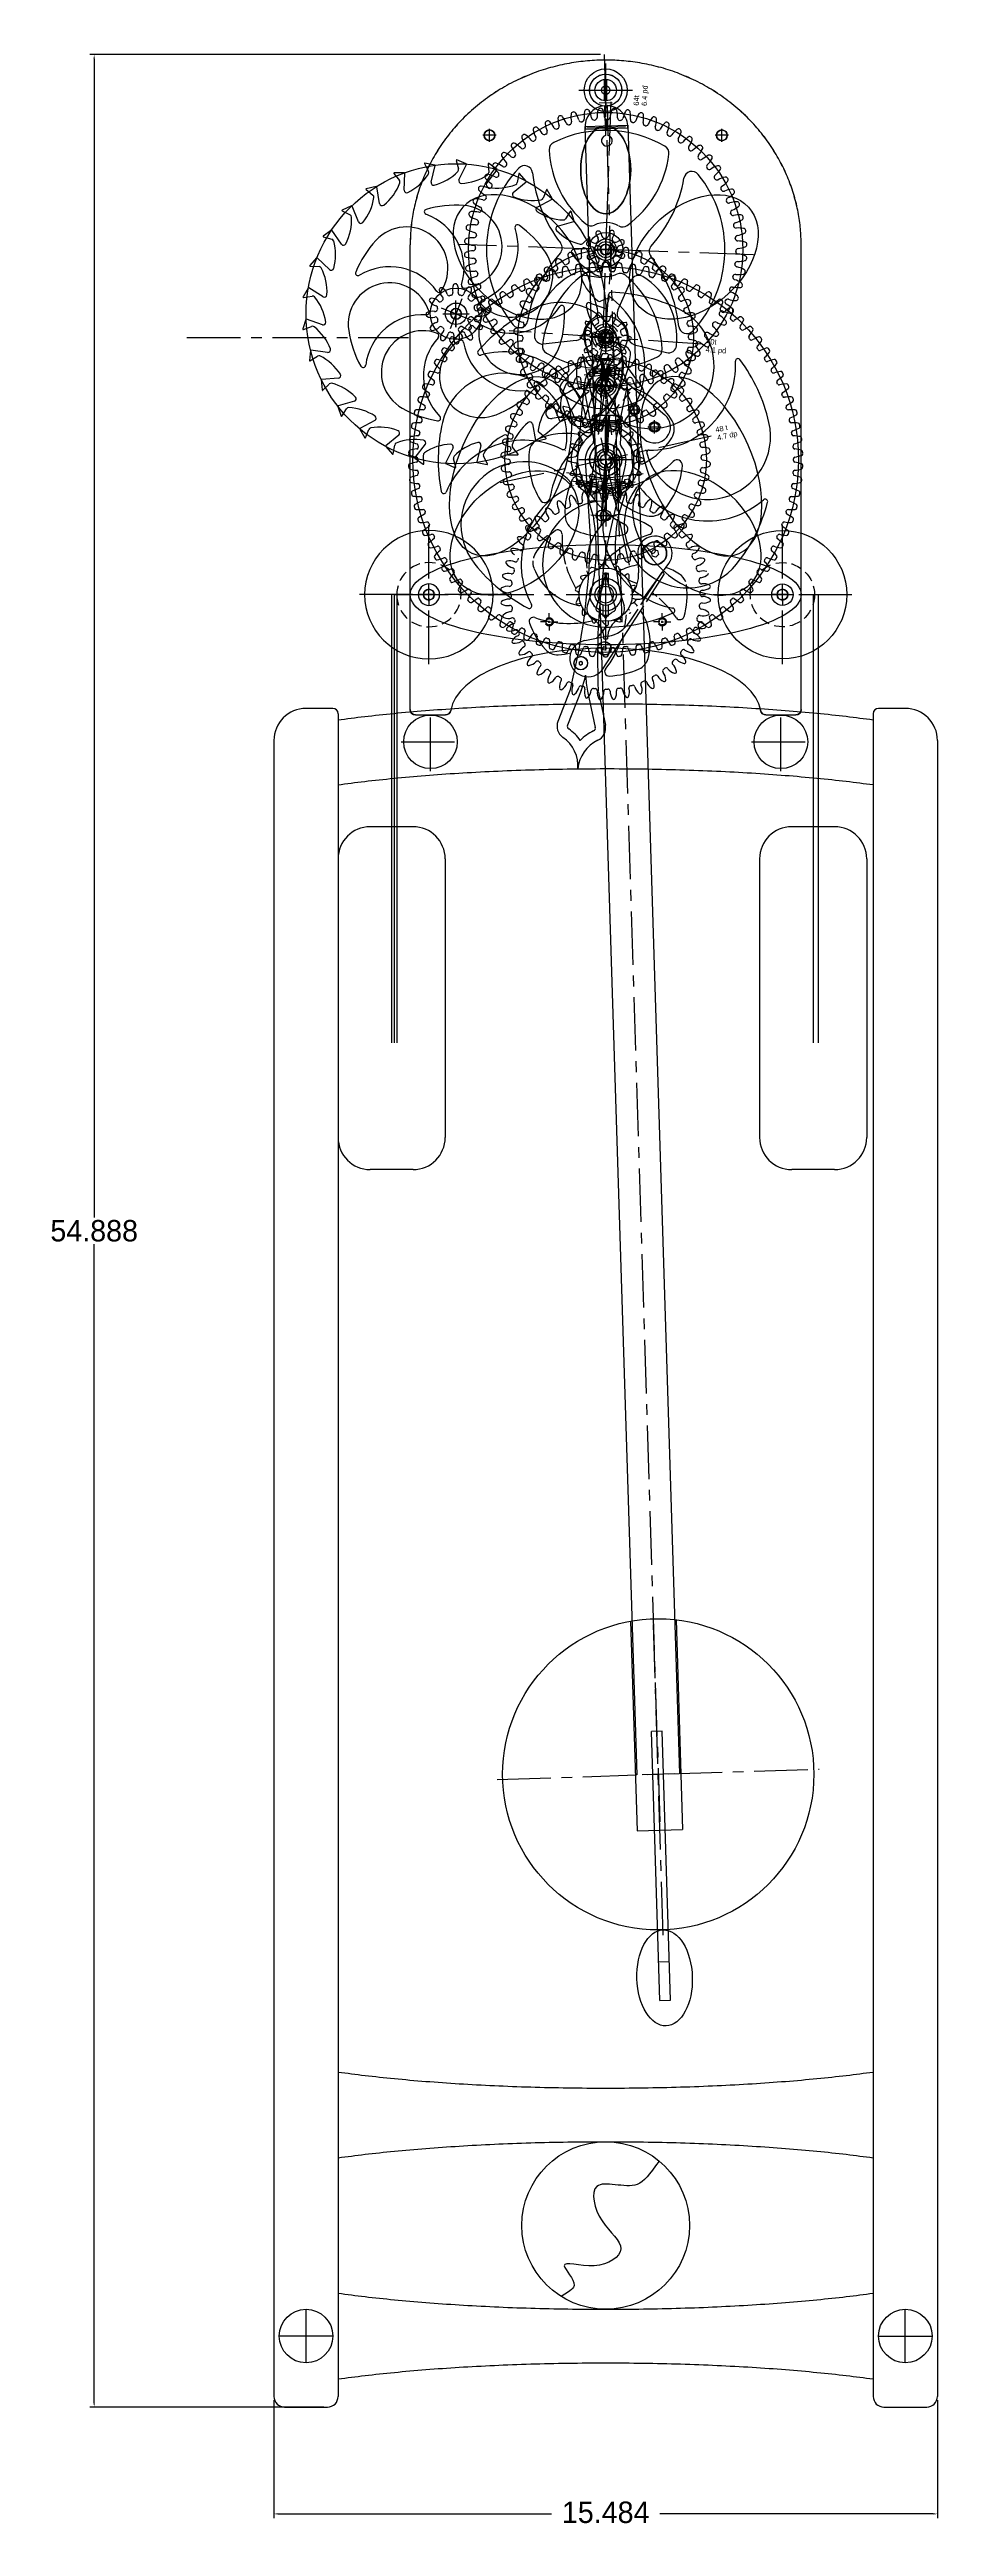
# Model space of a CAD drawing. Extents: x 60 to 170, y -32 to 30.
# Drawn here: x 59.7 to 80.5, y -32.1 to 25.7 of the extents above; entities that cross this region are included whole.
import ezdxf

# ---------------------------------------------------------------- set-up
doc = ezdxf.new("R2010")
doc.units = 0
doc.header["$MEASUREMENT"] = 0
doc.header["$PDMODE"] = 2
doc.header["$PDSIZE"] = 0.002
doc.linetypes.add('CENTER', pattern=[2, 1.25, -0.25, 0.25, -0.25])
doc.linetypes.add('HIDDEN', pattern=[0.375, 0.25, -0.125])
doc.layers.get('0').update_dxf_attribs({"linetype": 'CONTINUOUS'})
doc.layers.get('DEFPOINTS').update_dxf_attribs({"color": 159, "linetype": 'CONTINUOUS'})
for name, color, linetype in [('CABLE', 45, 'CONTINUOUS'), ('CENTER', 3, 'CENTER'), ('ESCP-TIC-SHORT', 51, 'CONTINUOUS'), ('ESCP-TOC-SHORT', 151, 'CONTINUOUS'), ('ESCP-YOKE', 166, 'CONTINUOUS'), ('GEAR-10-MINUTE', 10, 'CONTINUOUS'), ('GEAR-12', 115, 'CONTINUOUS'), ('GEAR-16', 75, 'CONTINUOUS'), ('GEAR-16-MINUTE', 40, 'CONTINUOUS'), ('GEAR-40-MINUTE', 60, 'CONTINUOUS'), ('GEAR-48-MINUTE', 100, 'CONTINUOUS'), ('GEAR-64', 104, 'CONTINUOUS'), ('GEAR-8', 140, 'CONTINUOUS'), ('GEAR-90', 170, 'CONTINUOUS'), ('GEAR-ESCAPE-TIC', 63, 'CONTINUOUS'), ('GEAR-PULLEY', 104, 'CONTINUOUS'), ('HAND-HOUR', 211, 'CONTINUOUS'), ('HAND-MINUTE', 10, 'CONTINUOUS'), ('HIDDEN', 1, 'HIDDEN'), ('PENDULUM', 122, 'CONTINUOUS'), ('PENDULUM-SHORT-TIC', 244, 'CONTINUOUS'), ('PLATE-FRONT', 32, 'CONTINUOUS'), ('PLATE-MID', 173, 'CONTINUOUS'), ('PLATE-REAR', 180, 'CONTINUOUS'), ('TEXT', 7, 'CONTINUOUS')]:
    doc.layers.add(name, color=color, linetype=linetype)
doc.styles.add('ARCHITEC', font='ARCHITEC.SHX')
doc.dimstyles.new('DIM-2PLC', dxfattribs={"dimtxt": 0.5, "dimasz": 0.1, "dimexe": 0.1, "dimexo": 0.085, "dimgap": 0.06, "dimtad": 0, "dimtih": 1, "dimtoh": 1, "dimdec": 3, "dimzin": 4, "dimdsep": 46, "dimtxsty": 'ARCHITEC', "dimcen": -0.12, "dimclrd": 256, "dimclre": 256, "dimclrt": 256, "dimadec": 0, "dimazin": 0, "dimtfac": 1, "dimtdec": 3, "dimtofl": 0, "dimtmove": 0, "dimatfit": 3, "dimfxl": 0, "dimtvp": 0.07, "dimtolj": 1, "dimtzin": 4, "dimarcsym": 0})

# ---------------------------------------------------------------- blocks, each defined once
blk = doc.blocks.new('TOOTH-16-10DP')
for p, q in [((-0.052, 0.816), (-0.073, 0.7)), ((-0.052, 0.816), (-0.051, 0.822)), ((-0.051, 0.822), (-0.049, 0.829)), ((-0.049, 0.829), (-0.047, 0.837)), ((-0.047, 0.837), (-0.045, 0.846)), ((-0.045, 0.846), (-0.042, 0.856)), ((-0.042, 0.856), (-0.04, 0.863)), ((-0.001, 0.895), (0.001, 0.895)), ((0.045, 0.846), (0.042, 0.856)), ((0.047, 0.837), (0.045, 0.846)), ((0.049, 0.829), (0.047, 0.837)), ((0.051, 0.822), (0.049, 0.829)), ((0.052, 0.816), (0.051, 0.822)), ((0.052, 0.816), (0.073, 0.7))]:
    blk.add_line(p, q)
for centre, radius, start, end in [((-0.112, 0.706), 0.04, 279.02398, 351.18219), ((0.016, 0.84), 0.06, 123.48358, 157.27472), ((-0.001, 0.865), 0.03, 90, 123.48358), ((0.001, 0.865), 0.03, 56.51642, 90), ((-0.016, 0.84), 0.06, 15.59114, 56.51642), ((0.112, 0.706), 0.04, 188.81781, 260.97602), ((0, 0), 0.675, 76.72398, 80.97602)]:
    blk.add_arc(centre, radius, start, end)
blk = doc.blocks.new('GEAR-16')
blk.add_circle((0, 0), 0.25)
at = {"layer": 'CENTER', "linetype": 'CENTER'}
for p, q in [((-0.375, 0), (0.375, 0)), ((0, -0.375), (0, 0.375))]:
    blk.add_line(p, q, dxfattribs=at)
at = {"layer": 'DEFPOINTS', "color": 222}
blk.add_circle((0, 0), 0.8, dxfattribs=at)
for rotation in [45.00000000000009, 22.5, 337.4999999999997, 315.0000000000001, 90.00000000000007, 67.50000000000009, 292.5000000000003, 270, 112.5000000000004, 134.9999999999999, 157.4999999999997, 202.5000000000001, 225.0000000000001, 247.5, 180]:
    blk.add_blockref('TOOTH-16-10DP', (0, 0), dxfattribs=dict(rotation=rotation))
blk.add_blockref('TOOTH-16-10DP', (0, 0))
blk = doc.blocks.new('TOOTH-8-10DP')
for p, q in [((-0.059, 0.405), (-0.05, 0.32)), ((0.059, 0.405), (0.05, 0.32))]:
    blk.add_line(p, q)
for centre, radius, start, end in [((-0.13, 0.316), 0.08, 295.48171, 3.22188), ((0, 0.413), 0.059, 352.55092, 187.44908), ((0.13, 0.316), 0.08, 176.77812, 244.51829)]:
    blk.add_arc(centre, radius, start, end)
blk = doc.blocks.new('GEAR-8')
blk.add_circle((0, 0), 0.1875)
at = {"layer": 'CENTER', "linetype": 'CENTER'}
for p, q in [((-0.2475, 0), (0.2475, 0)), ((0, -0.2475), (0, 0.2475))]:
    blk.add_line(p, q, dxfattribs=at)
at = {"layer": 'DEFPOINTS', "color": 52}
blk.add_circle((0, 0), 0.4, dxfattribs=at)
for rotation in [69.63857322292266, 24.63857322292274, 339.6385732229227, 294.6385732229227, 249.6385732229226, 114.6385732229227, 159.6385732229227, 204.6385732229227]:
    blk.add_blockref('TOOTH-8-10DP', (0, 0), dxfattribs=dict(rotation=rotation))
blk = doc.blocks.new('GEAR-90')
for radius in [0.375, 0.125]:
    blk.add_circle((0, 0), radius)
at = {"color": 0, "linetype": 'ByBlock'}
for centre, radius, start, end in [((-2.159, 4.016), 0.04, 118.26062, 190.89745), ((0, 0), 4.6, 117.73938, 118.26062), ((-2.122, 4.036), 0.04, 45.10255, 117.73938), ((-2.861, 3.295), 1.086, 36.67808, 45.10255), ((-1.874, 4.157), 0.04, 114.26062, 186.89745), ((-0.835, 4.283), 1.086, 186.89745, 195.32192), ((0, 0), 4.6, 113.73938, 114.26062), ((-1.836, 4.174), 0.04, 41.10255, 113.73938), ((-2.624, 3.487), 1.086, 32.67808, 41.10255), ((-1.676, 4.094), 0.04, 212.67808, 292.26313), ((0, 0), 4.384, 111.73687, 112.26313), ((-1.639, 4.11), 0.04, 291.73687, 11.32192), ((-1.579, 4.278), 0.04, 110.26062, 182.89745), ((-0.535, 4.331), 1.086, 182.89745, 191.32192), ((0, 0), 4.6, 109.73938, 110.26062), ((-1.54, 4.292), 0.04, 37.10255, 109.73938), ((-2.374, 3.661), 1.086, 28.67808, 37.10255), ((-1.386, 4.201), 0.04, 208.67808, 288.26313), ((0, 0), 4.384, 107.73687, 108.26313), ((-1.348, 4.214), 0.04, 287.73687, 7.32192), ((-1.277, 4.378), 0.04, 106.26062, 178.89745), ((-0.231, 4.357), 1.086, 178.89745, 187.32192), ((0, 0), 4.6, 105.73938, 106.26062), ((-1.237, 4.389), 0.04, 33.10255, 105.73938), ((-2.113, 3.818), 1.086, 24.67808, 33.10255), ((-1.09, 4.288), 0.04, 204.67808, 284.26313), ((0, 0), 4.384, 103.73687, 104.26313), ((-1.051, 4.298), 0.04, 283.73687, 3.32192), ((0.073, 4.363), 1.086, 174.89745, 183.32192), ((-0.968, 4.456), 0.04, 102.26062, 174.89745), ((0, 0), 4.6, 101.73938, 102.26062), ((-0.928, 4.465), 0.04, 29.10255, 101.73938), ((-1.842, 3.956), 1.086, 20.67808, 29.10255), ((-0.788, 4.354), 0.04, 200.67808, 280.26313), ((0, 0), 4.384, 99.73687, 100.26313), ((-0.748, 4.361), 0.04, 279.73687, 359.32192), ((0.377, 4.347), 1.086, 170.89745, 179.32192), ((-0.655, 4.513), 0.04, 98.26062, 170.89745), ((0, 0), 4.6, 97.73938, 98.26062), ((-0.614, 4.518), 0.04, 25.10255, 97.73938), ((-1.561, 4.075), 1.086, 16.67808, 25.10255), ((-0.483, 4.398), 0.04, 196.67808, 276.26313), ((0, 0), 4.384, 95.73687, 96.26313), ((-0.442, 4.402), 0.04, 275.73687, 355.32192), ((0.68, 4.31), 1.086, 166.89745, 175.32192), ((-0.339, 4.547), 0.04, 94.26062, 166.89745), ((0, 0), 4.6, 93.73938, 94.26062), ((-0.297, 4.55), 0.04, 21.10255, 93.73938), ((-1.273, 4.174), 1.086, 12.67808, 21.10255), ((-0.175, 4.421), 0.04, 192.67808, 272.26313), ((0, 0), 4.384, 91.73687, 92.26313), ((-0.134, 4.422), 0.04, 271.73687, 351.32192), ((0.979, 4.252), 1.086, 162.89745, 171.32192), ((-0.021, 4.56), 0.04, 90.26062, 162.89745), ((0, 0), 4.6, 89.73938, 90.26062), ((0.021, 4.56), 0.04, 17.10255, 89.73938), ((-0.979, 4.252), 1.086, 8.67808, 17.10255), ((0.134, 4.422), 0.04, 188.67808, 268.26313), ((0, 0), 4.384, 87.73687, 88.26313), ((0.175, 4.421), 0.04, 267.73687, 347.32192), ((1.273, 4.174), 1.086, 158.89745, 167.32192), ((0.297, 4.55), 0.04, 86.26062, 158.89745), ((0, 0), 4.6, 85.73938, 86.26062), ((0.339, 4.547), 0.04, 13.10255, 85.73938), ((-0.68, 4.31), 1.086, 4.67808, 13.10255), ((0.442, 4.402), 0.04, 184.67808, 264.26313), ((0, 0), 4.384, 83.73687, 84.26313), ((0.483, 4.398), 0.04, 263.73687, 343.32192), ((1.561, 4.075), 1.086, 154.89745, 163.32192), ((0.614, 4.518), 0.04, 82.26062, 154.89745), ((0, 0), 4.6, 81.73938, 82.26062), ((0.655, 4.513), 0.04, 9.10255, 81.73938), ((-0.377, 4.347), 1.086, 0.67808, 9.10255), ((0.748, 4.361), 0.04, 180.67808, 260.26313), ((0, 0), 4.384, 79.73687, 80.26313), ((0.788, 4.354), 0.04, 259.73687, 339.32192), ((1.842, 3.956), 1.086, 150.89745, 159.32192), ((0.928, 4.465), 0.04, 78.26062, 150.89745), ((0, 0), 4.6, 77.73938, 78.26062), ((0.968, 4.456), 0.04, 5.10255, 77.73938), ((-0.073, 4.363), 1.086, 356.67808, 5.10255), ((1.051, 4.298), 0.04, 176.67808, 256.26313), ((0, 0), 4.384, 75.73687, 76.26313), ((1.09, 4.288), 0.04, 255.73687, 335.32192), ((2.113, 3.818), 1.086, 146.89745, 155.32192), ((1.237, 4.389), 0.04, 74.26062, 146.89745), ((0, 0), 4.6, 73.73938, 74.26062), ((1.277, 4.378), 0.04, 1.10255, 73.73938), ((0.231, 4.357), 1.086, 352.67808, 1.10255), ((1.348, 4.214), 0.04, 172.67808, 252.26313), ((0, 0), 4.384, 71.73687, 72.26313), ((1.386, 4.201), 0.04, 251.73687, 331.32192), ((2.374, 3.661), 1.086, 142.89745, 151.32192), ((1.54, 4.292), 0.04, 70.26062, 142.89745), ((0, 0), 4.6, 69.73938, 70.26062), ((1.579, 4.278), 0.04, 357.10255, 69.73938), ((0.535, 4.331), 1.086, 348.67808, 357.10255), ((1.639, 4.11), 0.04, 168.67808, 248.26313), ((0, 0), 4.384, 67.73687, 68.26313), ((1.676, 4.094), 0.04, 247.73687, 327.32192), ((2.624, 3.487), 1.086, 138.89745, 147.32192), ((1.836, 4.174), 0.04, 66.26062, 138.89745), ((0, 0), 4.6, 65.73938, 66.26062), ((0.835, 4.283), 1.086, 344.67808, 353.10255), ((1.874, 4.157), 0.04, 353.10255, 65.73938), ((2.861, 3.295), 1.086, 134.89745, 143.32192), ((2.122, 4.036), 0.04, 62.26062, 134.89745), ((0, 0), 4.6, 61.73938, 62.26062), ((2.159, 4.016), 0.04, 349.10255, 61.73938), ((-2.947, 3.48), 0.04, 130.26062, 202.89745), ((0, 0), 4.6, 129.73938, 130.26062), ((-2.915, 3.506), 0.04, 57.10255, 129.73938), ((-3.483, 2.628), 1.086, 48.67808, 57.10255), ((-2.697, 3.677), 0.04, 126.26062, 198.89745), ((-1.708, 4.016), 1.086, 198.89745, 207.32192), ((0, 0), 4.6, 125.73938, 126.26062), ((-2.663, 3.701), 0.04, 53.10255, 125.73938), ((-2.708, 3.499), 0.04, 307.73687, 27.32192), ((-3.291, 2.865), 1.086, 44.67808, 53.10255), ((-2.491, 3.657), 0.04, 224.67808, 304.26313), ((-2.434, 3.856), 0.04, 122.26062, 194.89745), ((-1.423, 4.125), 1.086, 194.89745, 203.32192), ((0, 0), 4.384, 123.73687, 124.26313), ((0, 0), 4.6, 121.73938, 122.26062), ((-2.457, 3.679), 0.04, 303.73687, 23.32192), ((-2.399, 3.878), 0.04, 49.10255, 121.73938), ((-3.083, 3.088), 1.086, 40.67808, 49.10255), ((-2.23, 3.821), 0.04, 220.67808, 300.26313), ((0, 0), 4.384, 119.73687, 120.26313), ((-1.132, 4.214), 1.086, 190.89745, 199.32192), ((-2.195, 3.842), 0.04, 299.73687, 19.32192), ((-1.958, 3.968), 0.04, 216.67808, 296.26313), ((0, 0), 4.384, 115.73687, 116.26313), ((-1.921, 3.985), 0.04, 295.73687, 15.32192), ((1.921, 3.985), 0.04, 164.67808, 244.26313), ((0, 0), 4.384, 63.73687, 64.26313), ((1.958, 3.968), 0.04, 243.73687, 323.32192), ((2.195, 3.842), 0.04, 160.67808, 240.26313), ((1.132, 4.214), 1.086, 340.67808, 349.10255), ((0, 0), 4.384, 59.73687, 60.26313), ((2.23, 3.821), 0.04, 239.73687, 319.32192), ((3.083, 3.088), 1.086, 130.89745, 139.32192), ((2.399, 3.878), 0.04, 58.26062, 130.89745), ((2.457, 3.679), 0.04, 156.67808, 236.26313), ((0, 0), 4.6, 57.73938, 58.26062), ((1.423, 4.125), 1.086, 336.67808, 345.10255), ((0, 0), 4.384, 55.73687, 56.26313), ((2.434, 3.856), 0.04, 345.10255, 57.73938), ((2.491, 3.657), 0.04, 235.73687, 315.32192), ((3.291, 2.865), 1.086, 126.89745, 135.32192), ((2.663, 3.701), 0.04, 54.26062, 126.89745), ((2.708, 3.499), 0.04, 152.67808, 232.26313), ((1.708, 4.016), 1.086, 332.67808, 341.10255), ((0, 0), 4.6, 53.73938, 54.26062), ((2.697, 3.677), 0.04, 341.10255, 53.73938), ((3.483, 2.628), 1.086, 122.89745, 131.32192), ((2.915, 3.506), 0.04, 50.26062, 122.89745), ((0, 0), 4.6, 49.73938, 50.26062), ((2.947, 3.48), 0.04, 337.10255, 49.73938), ((-3.403, 3.036), 0.04, 138.26062, 210.89745), ((-2.505, 3.573), 1.086, 210.89745, 219.32192), ((0, 0), 4.6, 137.73938, 138.26062), ((-3.375, 3.067), 0.04, 65.10255, 137.73938), ((-3.815, 2.118), 1.086, 56.67808, 65.10255), ((-3.183, 3.266), 0.04, 134.26062, 206.89745), ((-3.197, 3.059), 0.04, 236.67808, 316.26313), ((-2.25, 3.739), 1.086, 206.89745, 215.32192), ((0, 0), 4.6, 133.73938, 134.26062), ((-3.153, 3.295), 0.04, 61.10255, 133.73938), ((0, 0), 4.384, 135.73687, 136.26313), ((-3.168, 3.088), 0.04, 315.73687, 35.32192), ((-3.658, 2.379), 1.086, 52.67808, 61.10255), ((-2.976, 3.274), 0.04, 232.67808, 312.26313), ((-1.984, 3.887), 1.086, 202.89745, 211.32192), ((0, 0), 4.384, 131.73687, 132.26313), ((-2.945, 3.301), 0.04, 311.73687, 31.32192), ((-2.74, 3.474), 0.04, 228.67808, 308.26313), ((0, 0), 4.384, 127.73687, 128.26313), ((0, 0), 4.384, 51.73687, 52.26313), ((2.74, 3.474), 0.04, 231.73687, 311.32192), ((2.945, 3.301), 0.04, 148.67808, 228.26313), ((1.984, 3.887), 1.086, 328.67808, 337.10255), ((0, 0), 4.384, 47.73687, 48.26313), ((2.976, 3.274), 0.04, 227.73687, 307.32192), ((3.658, 2.379), 1.086, 118.89745, 127.32192), ((3.168, 3.088), 0.04, 144.67808, 224.26313), ((3.153, 3.295), 0.04, 46.26062, 118.89745), ((2.25, 3.739), 1.086, 324.67808, 333.10255), ((0, 0), 4.384, 43.73687, 44.26313), ((3.197, 3.059), 0.04, 223.73687, 303.32192), ((0, 0), 4.6, 45.73938, 46.26062), ((3.183, 3.266), 0.04, 333.10255, 45.73938), ((3.815, 2.118), 1.086, 114.89745, 123.32192), ((2.505, 3.573), 1.086, 320.67808, 329.10255), ((3.375, 3.067), 0.04, 42.26062, 114.89745), ((0, 0), 4.6, 41.73938, 42.26062), ((3.403, 3.036), 0.04, 329.10255, 41.73938), ((0, 0), 4.6, 149.73938, 150.26062), ((-3.939, 2.298), 0.04, 77.10255, 149.73938), ((-4.172, 1.279), 1.086, 68.67808, 77.10255), ((-3.792, 2.533), 0.04, 146.26062, 218.89745), ((0, 0), 4.6, 145.73938, 146.26062), ((-2.978, 3.189), 1.086, 218.89745, 227.32192), ((-3.769, 2.567), 0.04, 73.10255, 145.73938), ((-4.073, 1.566), 1.086, 64.67808, 73.10255), ((0, 0), 4.384, 147.73687, 148.26313), ((-3.741, 2.362), 0.04, 327.73687, 47.32192), ((-3.606, 2.791), 0.04, 142.26062, 214.89745), ((-2.748, 3.389), 1.086, 214.89745, 223.32192), ((0, 0), 4.6, 141.73938, 142.26062), ((-3.581, 2.824), 0.04, 69.10255, 141.73938), ((-3.591, 2.584), 0.04, 244.67808, 324.26313), ((-3.954, 1.847), 1.086, 60.67808, 69.10255), ((0, 0), 4.384, 143.73687, 144.26313), ((-3.567, 2.617), 0.04, 323.73687, 43.32192), ((-3.402, 2.828), 0.04, 240.67808, 320.26313), ((0, 0), 4.384, 139.73687, 140.26313), ((-3.376, 2.859), 0.04, 319.73687, 39.32192), ((3.376, 2.859), 0.04, 140.67808, 220.26313), ((0, 0), 4.384, 39.73687, 40.26313), ((3.402, 2.828), 0.04, 219.73687, 299.32192), ((3.954, 1.847), 1.086, 110.89745, 119.32192), ((3.567, 2.617), 0.04, 136.67808, 216.26313), ((0, 0), 4.384, 35.73687, 36.26313), ((2.748, 3.389), 1.086, 316.67808, 325.10255), ((3.591, 2.584), 0.04, 215.73687, 295.32192), ((3.581, 2.824), 0.04, 38.26062, 110.89745), ((4.073, 1.566), 1.086, 106.89745, 115.32192), ((0, 0), 4.6, 37.73938, 38.26062), ((3.606, 2.791), 0.04, 325.10255, 37.73938), ((3.741, 2.362), 0.04, 132.67808, 212.26313), ((0, 0), 4.384, 31.73687, 32.26313), ((2.978, 3.189), 1.086, 312.67808, 321.10255), ((3.769, 2.567), 0.04, 34.26062, 106.89745), ((4.172, 1.279), 1.086, 102.89745, 111.32192), ((0, 0), 4.6, 33.73938, 34.26062), ((3.792, 2.533), 0.04, 321.10255, 33.73938), ((3.939, 2.298), 0.04, 30.26062, 102.89745), ((0, 0), 4.6, 29.73938, 30.26062), ((0, 0), 4.6, 157.73938, 158.26062), ((-4.22, 1.727), 0.04, 85.10255, 157.73938), ((-4.309, 0.685), 1.086, 76.67808, 85.10255), ((-4.108, 1.98), 0.04, 154.26062, 226.89745), ((0, 0), 4.6, 153.73938, 154.26062), ((-3.393, 2.744), 1.086, 226.89745, 235.32192), ((-4.089, 2.018), 0.04, 81.10255, 153.73938), ((-4.251, 0.984), 1.086, 72.67808, 81.10255), ((-4.05, 1.781), 0.04, 256.67808, 336.26313), ((0, 0), 4.384, 155.73687, 156.26313), ((-4.033, 1.818), 0.04, 335.73687, 55.32192), ((-3.959, 2.262), 0.04, 150.26062, 222.89745), ((-3.193, 2.974), 1.086, 222.89745, 231.32192), ((-3.916, 2.059), 0.04, 252.67808, 332.26313), ((0, 0), 4.384, 151.73687, 152.26313), ((-3.897, 2.095), 0.04, 331.73687, 51.32192), ((-3.763, 2.327), 0.04, 248.67808, 328.26313), ((3.763, 2.327), 0.04, 211.73687, 291.32192), ((3.897, 2.095), 0.04, 128.67808, 208.26313), ((0, 0), 4.384, 27.73687, 28.26313), ((3.193, 2.974), 1.086, 308.67808, 317.10255), ((3.916, 2.059), 0.04, 207.73687, 287.32192), ((4.251, 0.984), 1.086, 98.89745, 107.32192), ((3.959, 2.262), 0.04, 317.10255, 29.73938), ((4.033, 1.818), 0.04, 124.67808, 204.26313), ((0, 0), 4.384, 23.73687, 24.26313), ((3.393, 2.744), 1.086, 304.67808, 313.10255), ((4.05, 1.781), 0.04, 203.73687, 283.32192), ((4.309, 0.685), 1.086, 94.89745, 103.32192), ((4.089, 2.018), 0.04, 26.26062, 98.89745), ((0, 0), 4.6, 25.73938, 26.26062), ((4.108, 1.98), 0.04, 313.10255, 25.73938), ((4.22, 1.727), 0.04, 22.26062, 94.89745), ((0, 0), 4.6, 21.73938, 22.26062), ((-4.419, 1.123), 0.04, 93.10255, 165.73938), ((-4.363, 0.079), 1.086, 84.67808, 93.10255), ((-4.343, 1.389), 0.04, 162.26062, 234.89745), ((0, 0), 4.6, 161.73938, 162.26062), ((-4.33, 1.429), 0.04, 89.10255, 161.73938), ((-3.742, 2.245), 1.086, 234.89745, 243.32192), ((-4.347, 0.383), 1.086, 80.67808, 89.10255), ((-4.236, 1.689), 0.04, 158.26062, 230.89745), ((-4.258, 1.2), 0.04, 264.67808, 344.26313), ((-3.576, 2.501), 1.086, 230.89745, 239.32192), ((-4.247, 1.239), 0.04, 343.73687, 63.32192), ((0, 0), 4.384, 163.73687, 164.26313), ((-4.164, 1.494), 0.04, 260.67808, 340.26313), ((-4.15, 1.532), 0.04, 339.73687, 59.32192), ((0, 0), 4.384, 159.73687, 160.26313), ((4.15, 1.532), 0.04, 120.67808, 200.26313), ((0, 0), 4.384, 19.73687, 20.26313), ((4.164, 1.494), 0.04, 199.73687, 279.32192), ((3.576, 2.501), 1.086, 300.67808, 309.10255), ((4.347, 0.383), 1.086, 90.89745, 99.32192), ((4.247, 1.239), 0.04, 116.67808, 196.26313), ((0, 0), 4.384, 15.73687, 16.26313), ((4.258, 1.2), 0.04, 195.73687, 275.32192), ((3.742, 2.245), 1.086, 296.67808, 305.10255), ((4.236, 1.689), 0.04, 309.10255, 21.73938), ((4.363, 0.079), 1.086, 86.89745, 95.32192), ((4.33, 1.429), 0.04, 18.26062, 90.89745), ((4.343, 1.389), 0.04, 305.10255, 17.73938), ((0, 0), 4.6, 17.73938, 18.26062), ((4.419, 1.123), 0.04, 14.26062, 86.89745), ((0, 0), 4.6, 169.73938, 170.26062), ((-4.494, 0.771), 0.04, 170.26062, 242.89745), ((-4.487, 0.812), 0.04, 97.10255, 169.73938), ((-4.018, 1.702), 1.086, 242.89745, 251.32192), ((-4.358, -0.226), 1.086, 88.67808, 97.10255), ((-4.43, 1.083), 0.04, 166.26062, 238.89745), ((0, 0), 4.6, 165.73938, 166.26062), ((-3.889, 1.978), 1.086, 238.89745, 247.32192), ((-4.384, 0.596), 0.04, 272.67808, 352.26313), ((-4.378, 0.636), 0.04, 351.73687, 71.32192), ((0, 0), 4.384, 171.73687, 172.26313), ((-4.332, 0.9), 0.04, 268.67808, 348.26313), ((-4.323, 0.94), 0.04, 347.73687, 67.32192), ((0, 0), 4.384, 167.73687, 168.26313), ((4.323, 0.94), 0.04, 112.67808, 192.26313), ((0, 0), 4.384, 11.73687, 12.26313), ((4.332, 0.9), 0.04, 191.73687, 271.32192), ((3.889, 1.978), 1.086, 292.67808, 301.10255), ((4.358, -0.226), 1.086, 82.89745, 91.32192), ((4.378, 0.636), 0.04, 108.67808, 188.26313), ((0, 0), 4.384, 7.73687, 8.26313), ((4.384, 0.596), 0.04, 187.73687, 267.32192), ((4.018, 1.702), 1.086, 288.67808, 297.10255), ((4.43, 1.083), 0.04, 301.10255, 13.73938), ((0, 0), 4.6, 13.73938, 14.26062), ((4.487, 0.812), 0.04, 10.26062, 82.89745), ((4.494, 0.771), 0.04, 297.10255, 9.73938), ((0, 0), 4.6, 9.73938, 10.26062), ((0, 0), 4.6, 177.73938, 178.26062), ((-4.558, 0.138), 0.04, 178.26062, 250.89745), ((-4.556, 0.18), 0.04, 105.10255, 177.73938), ((0, 0), 4.6, 173.73938, 174.26062), ((-4.537, 0.456), 0.04, 174.26062, 246.89745), ((-4.533, 0.497), 0.04, 101.10255, 173.73938), ((-4.216, 1.127), 1.086, 250.89745, 259.32192), ((-4.284, -0.83), 1.086, 96.67808, 105.10255), ((-4.127, 1.418), 1.086, 246.89745, 255.32192), ((-4.331, -0.529), 1.086, 92.67808, 101.10255), ((-4.424, 0.02), 0.04, 359.73687, 79.32192), ((-4.415, 0.288), 0.04, 276.67808, 356.26313), ((-4.412, 0.329), 0.04, 355.73687, 75.32192), ((0, 0), 4.384, 179.73687, 180.26313), ((0, 0), 4.384, 175.73687, 176.26313), ((4.412, 0.329), 0.04, 104.67808, 184.26313), ((0, 0), 4.384, 3.73687, 4.26313), ((4.415, 0.288), 0.04, 183.73687, 263.32192), ((4.331, -0.529), 1.086, 78.89745, 87.32192), ((4.424, 0.02), 0.04, 100.67808, 180.26313), ((0, 0), 4.384, 359.73687, 0.26313), ((4.127, 1.418), 1.086, 284.67808, 293.10255), ((4.284, -0.83), 1.086, 74.89745, 83.32192), ((4.216, 1.127), 1.086, 280.67808, 289.10255), ((4.533, 0.497), 0.04, 6.26062, 78.89745), ((4.537, 0.456), 0.04, 293.10255, 5.73938), ((4.556, 0.18), 0.04, 2.26062, 74.89745), ((4.558, 0.138), 0.04, 289.10255, 1.73938), ((0, 0), 4.6, 5.73938, 6.26062), ((0, 0), 4.6, 1.73938, 2.26062), ((-4.558, -0.138), 0.04, 109.10255, 181.73938), ((0, 0), 4.6, 181.73938, 182.26062), ((-4.556, -0.18), 0.04, 182.26062, 254.89745), ((-4.537, -0.456), 0.04, 113.10255, 185.73938), ((0, 0), 4.6, 185.73938, 186.26062), ((-4.533, -0.497), 0.04, 186.26062, 258.89745), ((-4.216, -1.127), 1.086, 100.67808, 109.10255), ((-4.284, 0.83), 1.086, 254.89745, 263.32192), ((-4.127, -1.418), 1.086, 104.67808, 113.10255), ((-4.331, 0.529), 1.086, 258.89745, 267.32192), ((-4.424, -0.02), 0.04, 280.67808, 0.26313), ((-4.415, -0.288), 0.04, 3.73687, 83.32192), ((-4.412, -0.329), 0.04, 284.67808, 4.26313), ((-4.384, -0.596), 0.04, 7.73687, 87.32192), ((0, 0), 4.384, 183.73687, 184.26313), ((4.384, -0.596), 0.04, 92.67808, 172.26313), ((0, 0), 4.384, 355.73687, 356.26313), ((4.412, -0.329), 0.04, 175.73687, 255.32192), ((4.415, -0.288), 0.04, 96.67808, 176.26313), ((4.331, 0.529), 1.086, 272.67808, 281.10255), ((4.424, -0.02), 0.04, 179.73687, 259.32192), ((4.127, -1.418), 1.086, 66.89745, 75.32192), ((4.284, 0.83), 1.086, 276.67808, 285.10255), ((4.216, -1.127), 1.086, 70.89745, 79.32192), ((4.533, -0.497), 0.04, 281.10255, 353.73938), ((4.537, -0.456), 0.04, 354.26062, 66.89745), ((4.556, -0.18), 0.04, 285.10255, 357.73938), ((4.558, -0.138), 0.04, 358.26062, 70.89745), ((0, 0), 4.6, 353.73938, 354.26062), ((0, 0), 4.6, 357.73938, 358.26062), ((-4.494, -0.771), 0.04, 117.10255, 189.73938), ((0, 0), 4.6, 189.73938, 190.26062), ((-4.487, -0.812), 0.04, 190.26062, 262.89745), ((-4.018, -1.702), 1.086, 108.67808, 117.10255), ((-4.358, 0.226), 1.086, 262.89745, 271.32192), ((-4.43, -1.083), 0.04, 121.10255, 193.73938), ((0, 0), 4.6, 193.73938, 194.26062), ((-4.419, -1.123), 0.04, 194.26062, 266.89745), ((-3.889, -1.978), 1.086, 112.67808, 121.10255), ((-4.378, -0.636), 0.04, 288.67808, 8.26313), ((0, 0), 4.384, 187.73687, 188.26313), ((-4.332, -0.9), 0.04, 11.73687, 91.32192), ((-4.323, -0.94), 0.04, 292.67808, 12.26313), ((0, 0), 4.384, 191.73687, 192.26313), ((4.323, -0.94), 0.04, 167.73687, 247.32192), ((0, 0), 4.384, 347.73687, 348.26313), ((4.332, -0.9), 0.04, 88.67808, 168.26313), ((3.889, -1.978), 1.086, 58.89745, 67.32192), ((4.358, 0.226), 1.086, 268.67808, 277.10255), ((4.378, -0.636), 0.04, 171.73687, 251.32192), ((0, 0), 4.384, 351.73687, 352.26313), ((4.018, -1.702), 1.086, 62.89745, 71.32192), ((4.419, -1.123), 0.04, 273.10255, 345.73938), ((4.43, -1.083), 0.04, 346.26062, 58.89745), ((0, 0), 4.6, 345.73938, 346.26062), ((4.487, -0.812), 0.04, 277.10255, 349.73938), ((4.494, -0.771), 0.04, 350.26062, 62.89745), ((0, 0), 4.6, 349.73938, 350.26062), ((-4.363, -0.079), 1.086, 266.89745, 275.32192), ((-4.343, -1.389), 0.04, 125.10255, 197.73938), ((0, 0), 4.6, 197.73938, 198.26062), ((-4.33, -1.429), 0.04, 198.26062, 270.89745), ((-3.742, -2.245), 1.086, 116.67808, 125.10255), ((-4.347, -0.383), 1.086, 270.89745, 279.32192), ((-4.236, -1.689), 0.04, 129.10255, 201.73938), ((0, 0), 4.6, 201.73938, 202.26062), ((-4.258, -1.2), 0.04, 15.73687, 95.32192), ((-3.576, -2.501), 1.086, 120.67808, 129.10255), ((-4.247, -1.239), 0.04, 296.67808, 16.26313), ((0, 0), 4.384, 195.73687, 196.26313), ((-4.164, -1.494), 0.04, 19.73687, 99.32192), ((-4.15, -1.532), 0.04, 300.67808, 20.26313), ((0, 0), 4.384, 199.73687, 200.26313), ((4.15, -1.532), 0.04, 159.73687, 239.32192), ((0, 0), 4.384, 339.73687, 340.26313), ((4.164, -1.494), 0.04, 80.67808, 160.26313), ((3.576, -2.501), 1.086, 50.89745, 59.32192), ((4.347, -0.383), 1.086, 260.67808, 269.10255), ((4.247, -1.239), 0.04, 163.73687, 243.32192), ((0, 0), 4.384, 343.73687, 344.26313), ((4.258, -1.2), 0.04, 84.67808, 164.26313), ((3.742, -2.245), 1.086, 54.89745, 63.32192), ((0, 0), 4.6, 337.73938, 338.26062), ((4.236, -1.689), 0.04, 338.26062, 50.89745), ((4.363, -0.079), 1.086, 264.67808, 273.10255), ((4.33, -1.429), 0.04, 269.10255, 341.73938), ((4.343, -1.389), 0.04, 342.26062, 54.89745), ((0, 0), 4.6, 341.73938, 342.26062), ((-4.22, -1.727), 0.04, 202.26062, 274.89745), ((-4.309, -0.685), 1.086, 274.89745, 283.32192), ((-4.108, -1.98), 0.04, 133.10255, 205.73938), ((0, 0), 4.6, 205.73938, 206.26062), ((-3.393, -2.744), 1.086, 124.67808, 133.10255), ((-4.089, -2.018), 0.04, 206.26062, 278.89745), ((-4.251, -0.984), 1.086, 278.89745, 287.32192), ((-4.05, -1.781), 0.04, 23.73687, 103.32192), ((0, 0), 4.384, 203.73687, 204.26313), ((-4.033, -1.818), 0.04, 304.67808, 24.26313), ((-3.959, -2.262), 0.04, 137.10255, 209.73938), ((0, 0), 4.6, 209.73938, 210.26062), ((-3.193, -2.974), 1.086, 128.67808, 137.10255), ((-4.172, -1.279), 1.086, 282.89745, 291.32192), ((-3.916, -2.059), 0.04, 27.73687, 107.32192), ((0, 0), 4.384, 207.73687, 208.26313), ((-3.897, -2.095), 0.04, 308.67808, 28.26313), ((-3.763, -2.327), 0.04, 31.73687, 111.32192), ((0, 0), 4.384, 211.73687, 212.26313), ((0, 0), 4.384, 327.73687, 328.26313), ((3.763, -2.327), 0.04, 68.67808, 148.26313), ((4.172, -1.279), 1.086, 248.67808, 257.10255), ((3.897, -2.095), 0.04, 151.73687, 231.32192), ((0, 0), 4.384, 331.73687, 332.26313), ((3.193, -2.974), 1.086, 42.89745, 51.32192), ((3.916, -2.059), 0.04, 72.67808, 152.26313), ((4.251, -0.984), 1.086, 252.67808, 261.10255), ((0, 0), 4.6, 329.73938, 330.26062), ((3.959, -2.262), 0.04, 330.26062, 42.89745), ((4.033, -1.818), 0.04, 155.73687, 235.32192), ((0, 0), 4.384, 335.73687, 336.26313), ((3.393, -2.744), 1.086, 46.89745, 55.32192), ((4.05, -1.781), 0.04, 76.67808, 156.26313), ((4.309, -0.685), 1.086, 256.67808, 265.10255), ((4.089, -2.018), 0.04, 261.10255, 333.73938), ((0, 0), 4.6, 333.73938, 334.26062), ((4.108, -1.98), 0.04, 334.26062, 46.89745), ((4.22, -1.727), 0.04, 265.10255, 337.73938), ((-3.939, -2.298), 0.04, 210.26062, 282.89745), ((-3.792, -2.533), 0.04, 141.10255, 213.73938), ((0, 0), 4.6, 213.73938, 214.26062), ((-2.978, -3.189), 1.086, 132.67808, 141.10255), ((-3.769, -2.567), 0.04, 214.26062, 286.89745), ((-4.073, -1.566), 1.086, 286.89745, 295.32192), ((-3.741, -2.362), 0.04, 312.67808, 32.26313), ((-3.606, -2.791), 0.04, 145.10255, 217.73938), ((-2.748, -3.389), 1.086, 136.67808, 145.10255), ((0, 0), 4.6, 217.73938, 218.26062), ((-3.581, -2.824), 0.04, 218.26062, 290.89745), ((-3.591, -2.584), 0.04, 35.73687, 115.32192), ((-3.954, -1.847), 1.086, 290.89745, 299.32192), ((0, 0), 4.384, 215.73687, 216.26313), ((-3.567, -2.617), 0.04, 316.67808, 36.26313), ((-2.505, -3.573), 1.086, 140.67808, 149.10255), ((-3.402, -2.828), 0.04, 39.73687, 119.32192), ((0, 0), 4.384, 219.73687, 220.26313), ((-3.376, -2.859), 0.04, 320.67808, 40.26313), ((3.376, -2.859), 0.04, 139.73687, 219.32192), ((2.505, -3.573), 1.086, 30.89745, 39.32192), ((0, 0), 4.384, 319.73687, 320.26313), ((3.402, -2.828), 0.04, 60.67808, 140.26313), ((3.954, -1.847), 1.086, 240.67808, 249.10255), ((3.567, -2.617), 0.04, 143.73687, 223.32192), ((0, 0), 4.384, 323.73687, 324.26313), ((2.748, -3.389), 1.086, 34.89745, 43.32192), ((3.591, -2.584), 0.04, 64.67808, 144.26313), ((3.581, -2.824), 0.04, 249.10255, 321.73938), ((4.073, -1.566), 1.086, 244.67808, 253.10255), ((0, 0), 4.6, 321.73938, 322.26062), ((3.606, -2.791), 0.04, 322.26062, 34.89745), ((3.741, -2.362), 0.04, 147.73687, 227.32192), ((2.978, -3.189), 1.086, 38.89745, 47.32192), ((3.769, -2.567), 0.04, 253.10255, 325.73938), ((0, 0), 4.6, 325.73938, 326.26062), ((3.792, -2.533), 0.04, 326.26062, 38.89745), ((3.939, -2.298), 0.04, 257.10255, 329.73938), ((-3.403, -3.036), 0.04, 149.10255, 221.73938), ((0, 0), 4.6, 221.73938, 222.26062), ((-3.375, -3.067), 0.04, 222.26062, 294.89745), ((-3.815, -2.118), 1.086, 294.89745, 303.32192), ((-3.183, -3.266), 0.04, 153.10255, 225.73938), ((-3.197, -3.059), 0.04, 43.73687, 123.32192), ((-2.25, -3.739), 1.086, 144.67808, 153.10255), ((0, 0), 4.6, 225.73938, 226.26062), ((-3.153, -3.295), 0.04, 226.26062, 298.89745), ((0, 0), 4.384, 223.73687, 224.26313), ((-3.168, -3.088), 0.04, 324.67808, 44.26313), ((-3.658, -2.379), 1.086, 298.89745, 307.32192), ((-2.976, -3.274), 0.04, 47.73687, 127.32192), ((-2.947, -3.48), 0.04, 157.10255, 229.73938), ((-1.984, -3.887), 1.086, 148.67808, 157.10255), ((0, 0), 4.384, 227.73687, 228.26313), ((-2.945, -3.301), 0.04, 328.67808, 48.26313), ((-3.483, -2.628), 1.086, 302.89745, 311.32192), ((-2.74, -3.474), 0.04, 51.73687, 131.32192), ((0, 0), 4.384, 231.73687, 232.26313), ((-2.708, -3.499), 0.04, 332.67808, 52.26313), ((2.708, -3.499), 0.04, 127.73687, 207.32192), ((0, 0), 4.384, 307.73687, 308.26313), ((2.74, -3.474), 0.04, 48.67808, 128.26313), ((3.483, -2.628), 1.086, 228.67808, 237.10255), ((2.945, -3.301), 0.04, 131.73687, 211.32192), ((1.984, -3.887), 1.086, 22.89745, 31.32192), ((0, 0), 4.384, 311.73687, 312.26313), ((2.976, -3.274), 0.04, 52.67808, 132.26313), ((2.947, -3.48), 0.04, 310.26062, 22.89745), ((3.658, -2.379), 1.086, 232.67808, 241.10255), ((3.168, -3.088), 0.04, 135.73687, 215.32192), ((3.153, -3.295), 0.04, 241.10255, 313.73938), ((2.25, -3.739), 1.086, 26.89745, 35.32192), ((0, 0), 4.384, 315.73687, 316.26313), ((3.197, -3.059), 0.04, 56.67808, 136.26313), ((0, 0), 4.6, 313.73938, 314.26062), ((3.183, -3.266), 0.04, 314.26062, 26.89745), ((3.815, -2.118), 1.086, 236.67808, 245.10255), ((3.375, -3.067), 0.04, 245.10255, 317.73938), ((0, 0), 4.6, 317.73938, 318.26062), ((3.403, -3.036), 0.04, 318.26062, 30.89745), ((0, 0), 4.6, 229.73938, 230.26062), ((-2.915, -3.506), 0.04, 230.26062, 302.89745), ((-2.697, -3.677), 0.04, 161.10255, 233.73938), ((-1.708, -4.016), 1.086, 152.67808, 161.10255), ((0, 0), 4.6, 233.73938, 234.26062), ((-2.663, -3.701), 0.04, 234.26062, 306.89745), ((-3.291, -2.865), 1.086, 306.89745, 315.32192), ((-2.491, -3.657), 0.04, 55.73687, 135.32192), ((-2.434, -3.856), 0.04, 165.10255, 237.73938), ((-1.423, -4.125), 1.086, 156.67808, 165.10255), ((0, 0), 4.384, 235.73687, 236.26313), ((0, 0), 4.6, 237.73938, 238.26062), ((-2.457, -3.679), 0.04, 336.67808, 56.26313), ((-2.399, -3.878), 0.04, 238.26062, 310.89745), ((-3.083, -3.088), 1.086, 310.89745, 319.32192), ((-2.23, -3.821), 0.04, 59.73687, 139.32192), ((0, 0), 4.384, 239.73687, 240.26313), ((-2.159, -4.016), 0.04, 169.10255, 241.73938), ((-1.132, -4.214), 1.086, 160.67808, 169.10255), ((-2.195, -3.842), 0.04, 340.67808, 60.26313), ((-2.861, -3.295), 1.086, 314.89745, 323.32192), ((-1.958, -3.968), 0.04, 63.73687, 143.32192), ((0, 0), 4.384, 243.73687, 244.26313), ((-0.835, -4.283), 1.086, 164.67808, 173.10255), ((-1.921, -3.985), 0.04, 344.67808, 64.26313), ((1.921, -3.985), 0.04, 115.73687, 195.32192), ((0.835, -4.283), 1.086, 6.89745, 15.32192), ((0, 0), 4.384, 295.73687, 296.26313), ((1.958, -3.968), 0.04, 36.67808, 116.26313), ((2.861, -3.295), 1.086, 216.67808, 225.10255), ((2.195, -3.842), 0.04, 119.73687, 199.32192), ((1.132, -4.214), 1.086, 10.89745, 19.32192), ((0, 0), 4.384, 299.73687, 300.26313), ((2.159, -4.016), 0.04, 298.26062, 10.89745), ((2.23, -3.821), 0.04, 40.67808, 120.26313), ((3.083, -3.088), 1.086, 220.67808, 229.10255), ((2.399, -3.878), 0.04, 229.10255, 301.73938), ((2.457, -3.679), 0.04, 123.73687, 203.32192), ((1.423, -4.125), 1.086, 14.89745, 23.32192), ((0, 0), 4.6, 301.73938, 302.26062), ((0, 0), 4.384, 303.73687, 304.26313), ((2.434, -3.856), 0.04, 302.26062, 14.89745), ((2.491, -3.657), 0.04, 44.67808, 124.26313), ((3.291, -2.865), 1.086, 224.67808, 233.10255), ((2.663, -3.701), 0.04, 233.10255, 305.73938), ((1.708, -4.016), 1.086, 18.89745, 27.32192), ((0, 0), 4.6, 305.73938, 306.26062), ((2.697, -3.677), 0.04, 306.26062, 18.89745), ((2.915, -3.506), 0.04, 237.10255, 309.73938), ((0, 0), 4.6, 309.73938, 310.26062), ((0, 0), 4.6, 241.73938, 242.26062), ((-2.122, -4.036), 0.04, 242.26062, 314.89745), ((-1.874, -4.157), 0.04, 173.10255, 245.73938), ((0, 0), 4.6, 245.73938, 246.26062), ((-1.836, -4.174), 0.04, 246.26062, 318.89745), ((-2.624, -3.487), 1.086, 318.89745, 327.32192), ((-1.676, -4.094), 0.04, 67.73687, 147.32192), ((0, 0), 4.384, 247.73687, 248.26313), ((-1.639, -4.11), 0.04, 348.67808, 68.26313), ((-0.535, -4.331), 1.086, 168.67808, 177.10255), ((-1.579, -4.278), 0.04, 177.10255, 249.73938), ((0, 0), 4.6, 249.73938, 250.26062), ((-1.54, -4.292), 0.04, 250.26062, 322.89745), ((-2.374, -3.661), 1.086, 322.89745, 331.32192), ((-1.386, -4.201), 0.04, 71.73687, 151.32192), ((0, 0), 4.384, 251.73687, 252.26313), ((-1.348, -4.214), 0.04, 352.67808, 72.26313), ((-0.231, -4.357), 1.086, 172.67808, 181.10255), ((-1.277, -4.378), 0.04, 181.10255, 253.73938), ((0, 0), 4.6, 253.73938, 254.26062), ((-1.237, -4.389), 0.04, 254.26062, 326.89745), ((-2.113, -3.818), 1.086, 326.89745, 335.32192), ((-1.09, -4.288), 0.04, 75.73687, 155.32192), ((0, 0), 4.384, 255.73687, 256.26313), ((-1.051, -4.298), 0.04, 356.67808, 76.26313), ((0.073, -4.363), 1.086, 176.67808, 185.10255), ((-0.968, -4.456), 0.04, 185.10255, 257.73938), ((0, 0), 4.6, 257.73938, 258.26062), ((-0.928, -4.465), 0.04, 258.26062, 330.89745), ((-1.842, -3.956), 1.086, 330.89745, 339.32192), ((-0.788, -4.354), 0.04, 79.73687, 159.32192), ((0, 0), 4.384, 259.73687, 260.26313), ((-0.748, -4.361), 0.04, 0.67808, 80.26313), ((0.377, -4.347), 1.086, 180.67808, 189.10255), ((-0.655, -4.513), 0.04, 189.10255, 261.73938), ((0, 0), 4.6, 261.73938, 262.26062), ((-0.614, -4.518), 0.04, 262.26062, 334.89745), ((-1.561, -4.075), 1.086, 334.89745, 343.32192), ((-0.483, -4.398), 0.04, 83.73687, 163.32192), ((0, 0), 4.384, 263.73687, 264.26313), ((-0.442, -4.402), 0.04, 4.67808, 84.26313), ((0.68, -4.31), 1.086, 184.67808, 193.10255), ((-0.339, -4.547), 0.04, 193.10255, 265.73938), ((0, 0), 4.6, 265.73938, 266.26062), ((-0.297, -4.55), 0.04, 266.26062, 338.89745), ((-1.273, -4.174), 1.086, 338.89745, 347.32192), ((-0.175, -4.421), 0.04, 87.73687, 167.32192), ((0, 0), 4.384, 267.73687, 268.26313), ((-0.134, -4.422), 0.04, 8.67808, 88.26313), ((0.979, -4.252), 1.086, 188.67808, 197.10255), ((-0.021, -4.56), 0.04, 197.10255, 269.73938), ((0, 0), 4.6, 269.73938, 270.26062), ((0.021, -4.56), 0.04, 270.26062, 342.89745), ((-0.979, -4.252), 1.086, 342.89745, 351.32192), ((0.134, -4.422), 0.04, 91.73687, 171.32192), ((0, 0), 4.384, 271.73687, 272.26313), ((0.175, -4.421), 0.04, 12.67808, 92.26313), ((1.273, -4.174), 1.086, 192.67808, 201.10255), ((0.297, -4.55), 0.04, 201.10255, 273.73938), ((0, 0), 4.6, 273.73938, 274.26062), ((0.339, -4.547), 0.04, 274.26062, 346.89745), ((-0.68, -4.31), 1.086, 346.89745, 355.32192), ((0.442, -4.402), 0.04, 95.73687, 175.32192), ((0, 0), 4.384, 275.73687, 276.26313), ((0.483, -4.398), 0.04, 16.67808, 96.26313), ((1.561, -4.075), 1.086, 196.67808, 205.10255), ((0.614, -4.518), 0.04, 205.10255, 277.73938), ((0, 0), 4.6, 277.73938, 278.26062), ((0.655, -4.513), 0.04, 278.26062, 350.89745), ((-0.377, -4.347), 1.086, 350.89745, 359.32192), ((0.748, -4.361), 0.04, 99.73687, 179.32192), ((0, 0), 4.384, 279.73687, 280.26313), ((0.788, -4.354), 0.04, 20.67808, 100.26313), ((1.842, -3.956), 1.086, 200.67808, 209.10255), ((0.928, -4.465), 0.04, 209.10255, 281.73938), ((0, 0), 4.6, 281.73938, 282.26062), ((0.968, -4.456), 0.04, 282.26062, 354.89745), ((-0.073, -4.363), 1.086, 354.89745, 3.32192), ((1.051, -4.298), 0.04, 103.73687, 183.32192), ((0, 0), 4.384, 283.73687, 284.26313), ((1.09, -4.288), 0.04, 24.67808, 104.26313), ((2.113, -3.818), 1.086, 204.67808, 213.10255), ((1.237, -4.389), 0.04, 213.10255, 285.73938), ((0, 0), 4.6, 285.73938, 286.26062), ((1.277, -4.378), 0.04, 286.26062, 358.89745), ((1.348, -4.214), 0.04, 107.73687, 187.32192), ((0.231, -4.357), 1.086, 358.89745, 7.32192), ((0, 0), 4.384, 287.73687, 288.26313), ((1.386, -4.201), 0.04, 28.67808, 108.26313), ((2.374, -3.661), 1.086, 208.67808, 217.10255), ((1.54, -4.292), 0.04, 217.10255, 289.73938), ((0, 0), 4.6, 289.73938, 290.26062), ((1.579, -4.278), 0.04, 290.26062, 2.89745), ((1.639, -4.11), 0.04, 111.73687, 191.32192), ((0.535, -4.331), 1.086, 2.89745, 11.32192), ((0, 0), 4.384, 291.73687, 292.26313), ((1.676, -4.094), 0.04, 32.67808, 112.26313), ((2.624, -3.487), 1.086, 212.67808, 221.10255), ((1.836, -4.174), 0.04, 221.10255, 293.73938), ((0, 0), 4.6, 293.73938, 294.26062), ((1.874, -4.157), 0.04, 294.26062, 6.89745), ((2.122, -4.036), 0.04, 225.10255, 297.73938), ((0, 0), 4.6, 297.73938, 298.26062)]:
    blk.add_arc(centre, radius, start, end, dxfattribs=at)
for centre, radius, start, end in [((0, 0), 3.908, 115.71429, 139.53462), ((-1.057, 2.195), 1.472, 298.40351, 115.71429), ((0.127, 3.846), 0.06, 88.10605, 234.34623), ((-1.057, 2.195), 1.972, 320.24687, 54.34623), ((0, 0), 3.908, 64.28571, 88.10605), ((1.057, 2.195), 1.472, 246.97494, 64.28571), ((-2.928, 2.497), 0.06, 139.53462, 285.7748), ((-2.375, 0.542), 1.972, 11.67544, 105.7748), ((3.086, 2.298), 0.06, 36.67748, 182.91766), ((0, 0), 3.908, 12.85714, 36.67748), ((-2.375, 0.542), 1.472, 349.83208, 167.14286), ((1.057, 2.195), 1.972, 268.8183, 2.91766), ((0, 0), 3.908, 167.14286, 190.96319), ((-0.386, 0.953), 0.06, 191.67544, 298.40351), ((0, 0), 0.965, 115.71429, 116.46595), ((0, 0), 0.965, 64.28571, 65.03738), ((0.505, 0.896), 0.06, 140.24687, 246.97494), ((2.375, 0.542), 1.472, 195.54637, 12.85714), ((-1.905, -1.519), 1.972, 63.10402, 157.20337), ((-0.986, 0.293), 0.06, 243.10402, 349.83208), ((0, 0), 0.965, 167.14286, 167.89452), ((0, 0), 0.965, 12.85714, 13.60881), ((1.015, 0.164), 0.06, 88.8183, 195.54637), ((-1.905, -1.519), 1.472, 41.26065, 218.57143), ((-0.844, -0.588), 0.06, 294.53259, 41.26065), ((-3.778, -0.732), 0.06, 190.96319, 337.20337), ((0, -2.436), 1.972, 114.53259, 208.63194), ((0, -2.436), 1.472, 92.68922, 270), ((0, 0), 0.965, 218.57143, 219.32309), ((-0.066, -1.026), 0.06, 345.96116, 92.68922), ((1.905, -1.519), 1.972, 165.96116, 260.06051), ((0, 0), 0.965, 270, 270.75167), ((1.905, -1.519), 1.472, 144.11779, 321.42857), ((0.761, -0.692), 0.06, 37.38973, 144.11779), ((0, 0), 0.965, 321.42857, 322.18024), ((2.375, 0.542), 1.972, 217.38973, 311.48908), ((0, 0), 3.908, 321.42857, 345.24891), ((3.721, -0.98), 0.06, 345.24891, 131.48908), ((0, 0), 3.908, 218.57143, 242.39176), ((-1.783, -3.41), 0.06, 242.39176, 28.63194), ((1.554, -3.52), 0.06, 293.82034, 80.06051), ((0, 0), 3.908, 270, 293.82034)]:
    blk.add_arc(centre, radius, start, end)
at = {"layer": 'CENTER', "linetype": 'CENTER'}
for p, q in [((0, -0.625), (0, 0.625)), ((-0.625, 0), (0.625, 0))]:
    blk.add_line(p, q, dxfattribs=at)
at = {"layer": 'DEFPOINTS', "color": 64}
blk.add_circle((0, 0), 4.5, dxfattribs=at)
blk = doc.blocks.new('GEAR-12')
for p, q in [((-0.345, 0.609), (-0.369, 0.594)), ((0.006, 0.7), (-0.022, 0.699)), ((0.355, 0.603), (0.33, 0.617)), ((-0.7, 0.006), (-0.699, -0.022)), ((-0.603, 0.355), (-0.617, 0.33)), ((0.609, 0.345), (0.594, 0.369)), ((0.7, -0.006), (0.699, 0.022)), ((-0.609, -0.345), (-0.594, -0.369)), ((0.603, -0.355), (0.617, -0.33)), ((-0.355, -0.603), (-0.33, -0.617)), ((-0.006, -0.7), (0.022, -0.699)), ((0.345, -0.609), (0.369, -0.594))]:
    blk.add_line(p, q)
blk.add_circle((0, 0), 0.25)
at = {"color": 0, "linetype": 'ByBlock'}
for centre, radius, start, end in [((-0.353, 0.569), 0.03, 122.56994, 181.11178), ((-0.33, 0.583), 0.03, 60.22919, 118.77103), ((-0.439, 0.392), 0.25, 15.67671, 60.22919), ((0.171, 0.563), 0.25, 151.11178, 195.66426), ((-0.021, 0.669), 0.03, 92.56994, 151.11178), ((0.005, 0.67), 0.03, 30.22919, 88.77103), ((-0.184, 0.559), 0.25, 345.67671, 30.22919), ((0.43, 0.402), 0.25, 121.11178, 165.66426), ((0.316, 0.59), 0.03, 62.56994, 121.11178), ((0.34, 0.577), 0.03, 0.22919, 58.77103), ((-0.67, 0.005), 0.03, 120.22919, 178.77103), ((-0.559, -0.184), 0.25, 75.67671, 120.22919), ((-0.59, 0.316), 0.03, 152.56994, 211.11178), ((-0.402, 0.43), 0.25, 211.11178, 255.66426), ((-0.577, 0.34), 0.03, 90.22919, 148.77103), ((-0.576, 0.12), 0.25, 45.67671, 90.22919), ((-0.133, 0.573), 0.25, 181.11178, 225.66426), ((0.12, 0.576), 0.25, 315.67671, 0.22919), ((0.573, 0.133), 0.25, 91.11178, 135.66426), ((0.392, 0.439), 0.25, 285.67671, 330.22919), ((0.563, -0.171), 0.25, 61.11178, 105.66426), ((0.569, 0.353), 0.03, 32.56994, 91.11178), ((0.583, 0.33), 0.03, 330.22919, 28.77103), ((0.669, 0.021), 0.03, 2.56994, 61.11178), ((-0.669, -0.021), 0.03, 182.56994, 241.11178), ((-0.563, 0.171), 0.25, 241.11178, 285.66426), ((-0.583, -0.33), 0.03, 150.22919, 208.77103), ((-0.392, -0.439), 0.25, 105.67671, 150.22919), ((-0.569, -0.353), 0.03, 212.56994, 271.11178), ((-0.573, -0.133), 0.25, 271.11178, 315.66426), ((-0.12, -0.576), 0.25, 135.67671, 180.22919), ((-0.34, -0.577), 0.03, 180.22919, 238.77103), ((-0.43, -0.402), 0.25, 301.11178, 345.66426), ((0.184, -0.559), 0.25, 165.67671, 210.22919), ((-0.171, -0.563), 0.25, 331.11178, 15.66426), ((0.439, -0.392), 0.25, 195.67671, 240.22919), ((0.133, -0.573), 0.25, 1.11178, 45.66426), ((0.353, -0.569), 0.03, 302.56994, 1.11178), ((0.576, -0.12), 0.25, 225.67671, 270.22919), ((0.402, -0.43), 0.25, 31.11178, 75.66426), ((0.559, 0.184), 0.25, 255.67671, 300.22919), ((0.577, -0.34), 0.03, 270.22919, 328.77103), ((0.59, -0.316), 0.03, 332.56994, 31.11178), ((0.67, -0.005), 0.03, 300.22919, 358.77103), ((-0.316, -0.59), 0.03, 242.56994, 301.11178), ((-0.005, -0.67), 0.03, 210.22919, 268.77103), ((0.021, -0.669), 0.03, 272.56994, 331.11178), ((0.33, -0.583), 0.03, 240.22919, 298.77103)]:
    blk.add_arc(centre, radius, start, end, dxfattribs=at)
for centre, radius, start, end in [((-0.485, 0.106), 0.05, 255.67671, 347.66681), ((-0.476, 0.14), 0.05, 343.67416, 75.66426), ((0, 0), 0.446, 163.67416, 167.66681), ((-0.367, 0.334), 0.05, 225.67671, 317.66681), ((0, 0), 0.446, 133.67416, 137.66681), ((-0.343, 0.359), 0.05, 313.67416, 45.66426), ((-0.151, 0.473), 0.05, 195.67671, 287.66681), ((0, 0), 0.446, 103.67416, 107.66681), ((-0.117, 0.482), 0.05, 283.67416, 15.66426), ((0.106, 0.485), 0.05, 165.67671, 257.66681), ((0, 0), 0.446, 73.67416, 77.66681), ((0.14, 0.476), 0.05, 253.67416, 345.66426), ((0.334, 0.367), 0.05, 135.67671, 227.66681), ((0, 0), 0.446, 43.67416, 47.66681), ((0.359, 0.343), 0.05, 223.67416, 315.66426), ((0.473, 0.151), 0.05, 105.67671, 197.66681), ((0, 0), 0.446, 13.67416, 17.66681), ((0.482, 0.117), 0.05, 193.67416, 285.66426), ((-0.482, -0.117), 0.05, 13.67416, 105.66426), ((-0.473, -0.151), 0.05, 285.67671, 17.66681), ((0, 0), 0.446, 193.67416, 197.66681), ((-0.359, -0.343), 0.05, 43.67416, 135.66426), ((0, 0), 0.446, 223.67416, 227.66681), ((-0.334, -0.367), 0.05, 315.67671, 47.66681), ((-0.14, -0.476), 0.05, 73.67416, 165.66426), ((0, 0), 0.446, 253.67416, 257.66681), ((-0.106, -0.485), 0.05, 345.67671, 77.66681), ((0.117, -0.482), 0.05, 103.67416, 195.66426), ((0, 0), 0.446, 283.67416, 287.66681), ((0.151, -0.473), 0.05, 15.67671, 107.66681), ((0.343, -0.359), 0.05, 133.67416, 225.66426), ((0, 0), 0.446, 313.67416, 317.66681), ((0.367, -0.334), 0.05, 45.67671, 137.66681), ((0.476, -0.14), 0.05, 163.67416, 255.66426), ((0, 0), 0.446, 343.67416, 347.66681), ((0.485, -0.106), 0.05, 75.67671, 167.66681)]:
    blk.add_arc(centre, radius, start, end)
at = {"layer": 'CENTER', "linetype": 'CENTER'}
for p, q in [((-0.31, 0), (0.31, 0)), ((0, -0.31), (0, 0.31))]:
    blk.add_line(p, q, dxfattribs=at)
at = {"layer": 'DEFPOINTS', "color": 134}
blk.add_circle((0, 0), 0.6, dxfattribs=at)
blk = doc.blocks.new('*U37')
blk.add_circle((0, 0), 0.125)
at = {"layer": 'CENTER'}
for p, q in [((-0.083, 0), (-0.25, 0)), ((-0.042, 0), (0.042, 0)), ((0, 0.083), (0, 0.25)), ((0, -0.042), (0, 0.042)), ((0.083, 0), (0.25, 0)), ((0, -0.083), (0, -0.25))]:
    blk.add_line(p, q, dxfattribs=at)
blk = doc.blocks.new('MIDPLATE')
blk.add_circle((0, 0), 0.25)
blk.add_ellipse((0, 0), major_axis=(4.562, 0), ratio=0.256694)
at = {"layer": 'CENTER', "linetype": 'CENTER'}
for p, q in [((0, -1.305), (0, 1.262)), ((-4.924, 0), (4.997, 0))]:
    blk.add_line(p, q, dxfattribs=at)
at = {"xscale": -1}
blk.add_blockref('*U37', (-4.125, 0), dxfattribs=at)
blk.add_blockref('*U37', (4.125, 0))
blk = doc.blocks.new('*U28')
blk.add_lwpolyline([(-0.438, 0.062, 1), (-0.438, -0.062), (0.438, -0.062, 1), (0.438, 0.062)], format="xyb", close=True)
at = {"layer": 'CENTER'}
for p, q in [((-0.479, 0), (-0.625, 0)), ((-0.458, 0), (-0.417, 0)), ((-0.438, 0.042), (-0.438, 0.188)), ((-0.438, -0.021), (-0.438, 0.021)), ((-0.396, 0), (-0.25, 0)), ((-0.25, 0), (0.25, 0)), ((0.396, 0), (0.25, 0)), ((0.417, 0), (0.458, 0)), ((0.438, 0.042), (0.438, 0.188)), ((0.438, -0.021), (0.438, 0.021)), ((0.479, 0), (0.625, 0)), ((-0.438, -0.042), (-0.438, -0.188)), ((0.438, -0.042), (0.438, -0.188))]:
    blk.add_line(p, q, dxfattribs=at)
blk = doc.blocks.new('PENDULUM-SHORT')
for p, q in [((-0.5, -0.538), (-0.5, -39.018)), ((-0.5, -0.538), (-0.03, -0.538)), ((-0.03, -0.068), (-0.03, -0.763)), ((0.03, -0.068), (0.03, -0.763)), ((0.03, -0.538), (0.5, -0.538)), ((0.5, -0.538), (0.5, -39.018)), ((-0.5, -0.598), (-0.03, -0.598)), ((0.03, -0.598), (0.5, -0.598)), ((-0.53, -35.426), (-0.53, -40.321)), ((0.53, -35.426), (0.53, -40.321)), ((-0.125, -44.295), (-0.125, -38.018)), ((0.125, -38.018), (-0.125, -38.018)), ((0.125, -44.295), (0.125, -38.018)), ((0.375, -39.018), (-0.375, -39.018)), ((-0.53, -40.321), (0.53, -40.321)), ((0.125, -43.399), (-0.125, -43.399)), ((-0.125, -44.295), (0.125, -44.295))]:
    blk.add_line(p, q)
blk.add_circle((0, -39.018), 3.631)
for centre, radius, start, end in [((0, -0.568), 0.501, 93.43363, 183.43363), ((0, -0.568), 0.501, 356.56637, 86.56637), ((0, -0.884), 0.125, 103.88654, 76.11346)]:
    blk.add_arc(centre, radius, start, end)
blk.add_ellipse((0, -43.769), major_axis=(0, 1.12), ratio=0.577645)
at = {"layer": 'CENTER', "linetype": 'CENTER'}
for p, q in [((0, 1.125), (0, -40.188)), ((-0.149, 0), (0.149, 0)), ((0, -0.149), (0, 0.149)), ((-0.459, -0.568), (0.446, -0.568)), ((0, -42.774), (0, -35.387)), ((-3.756, -39.018), (3.756, -39.018))]:
    blk.add_line(p, q, dxfattribs=at)
at = {"rotation": 90}
blk.add_blockref('*U28', (0, -8.72), dxfattribs=at)
blk = doc.blocks.new('ESCAPE-LEVER-MAIN')
for p, q in [((0.855, 0.151), (0.074, -0.191)), ((0.934, 0.303), (0.491, 0.341)), ((-0.859, -0.555), (-0.76, -0.641)), ((-0.825, -0.437), (-0.745, -0.629)), ((-0.579, -0.121), (-0.024, -0.204)), ((0.953, -0.229), (1.039, -0.034)), ((0.957, -0.258), (1.029, -0.384))]:
    blk.add_line(p, q)
blk.add_circle((0, 0), 0.125)
for centre, radius, start, end in [((0.317, -1.683), 2.031, 85.08375, 127.60749), ((0.911, 0.023), 0.14, 336.20053, 113.66465), ((0.889, 0.002), 0.303, 17.8697, 81.48845), ((0.448, 0.045), 0.736, 324.48328, 1.17802), ((1.059, 0.057), 0.125, 1.17802, 17.8697), ((-0.808, -0.222), 0.187, 127.60749, 195.35392), ((0, 0), 1.025, 195.35392, 211.84918), ((-0.82, -0.509), 0.06, 211.84918, 229.07739), ((-0.613, -0.349), 0.23, 81.58079, 202.62535), ((0, 0), 0.205, 263.40284, 291.29176), ((0.992, -0.239), 0.04, 166.47358, 209.79785), ((1.038, -0.379), 0.01, 209.79785, 339.91909), ((-0.754, -0.632), 0.01, 234.7008, 18.04414)]:
    blk.add_arc(centre, radius, start, end)
at = {"layer": 'CENTER', "linetype": 'CENTER'}
for p, q in [((0.194, 0.063), (-0.194, -0.063)), ((0.063, -0.194), (-0.063, 0.194))]:
    blk.add_line(p, q, dxfattribs=at)
blk = doc.blocks.new('*U42')
blk.add_line((0.4851, 0.056), (0.4851, -0.056))
for points in [[(-0.10285, 0.0915), (-0.112, 0.08235), (-0.112, -0.08235), (-0.10285, -0.0915), (0, -0.0915), (0, 0.0915), (-0.10285, 0.0915), (-0.10285, -0.0915)], [(0, 0.056), (0.4851, 0.056), (0.5, 0.0411), (0.5, -0.0411), (0.4851, -0.056), (0, -0.056)]]:
    blk.add_lwpolyline(points)
at = {"layer": 'CENTER'}
blk.add_line((-0.237, 0), (0.625, 0), dxfattribs=at)
at = {"layer": 'HIDDEN'}
for p, q in [((0, 0.0411), (0.4851, 0.0411)), ((0, -0.0411), (0.4851, -0.0411))]:
    blk.add_line(p, q, dxfattribs=at)
blk = doc.blocks.new('CRUTCH-SHORT')
for p, q in [((-0.03, 0.121), (-0.03, 0.499)), ((0.03, 0.121), (0.03, 0.499)), ((-0.374, -2.169), (-0.499, -0.029)), ((0.374, -2.169), (0.499, -0.029)), ((-0.03, -2.521), (-0.03, -2.202)), ((0.03, -2.521), (0.03, -2.202))]:
    blk.add_line(p, q)
for centre, radius, start, end in [((0, 0), 0.5, 93.43981, 183.3367), ((0, 0), 0.125, 103.88654, 76.11346), ((0, 0), 0.5, 356.6633, 86.56019), ((0, -2.148), 0.375, 180, 265.41143), ((0, -2.148), 0.0625, 298.6854, 241.3146), ((0, -2.148), 0.375, 274.58857, 360)]:
    blk.add_arc(centre, radius, start, end)
at = {"layer": 'CENTER', "linetype": 'CENTER'}
for p, q in [((0, -2.654), (0, 0.679)), ((-0.668, 0), (0.77, 0)), ((0.602, -2.148), (-0.607, -2.148))]:
    blk.add_line(p, q, dxfattribs=at)
at = {"rotation": 180.0000000000005}
for p in [(0.157, 0.306), (0.157, -2.324)]:
    blk.add_blockref('*U42', p, dxfattribs=at)
blk = doc.blocks.new('ASSY-ESCP-CRUTCH-SHORT')
at = {"rotation": 235.209219186943}
blk.add_blockref('ESCAPE-LEVER-MAIN', (0, 0), dxfattribs=at)
blk.add_blockref('CRUTCH-SHORT', (0, 0))
blk = doc.blocks.new('PULLEY')
for radius in [1.5, 0.25]:
    blk.add_circle((0, 0), radius)
at = {"layer": 'CENTER', "linetype": 'CENTER'}
for p, q in [((0, -1.62), (0, 1.62)), ((-1.62, 0), (1.62, 0))]:
    blk.add_line(p, q, dxfattribs=at)
at = {"layer": 'HIDDEN'}
blk.add_circle((0, 0), 0.75, dxfattribs=at)
blk = doc.blocks.new('ESCP-YOKE')
for p, q in [((0, 0.375), (1.492, 0.375)), ((1.492, -0.375), (0, -0.375))]:
    blk.add_line(p, q)
for centre, radius in [((0, 0), 0.25), ((0, 0), 0.125), ((0.872, 0), 0.125), ((1.492, 0), 0.125)]:
    blk.add_circle(centre, radius)
for centre, start, end in [((0, 0), 90, 270), ((1.492, 0), 270, 90)]:
    blk.add_arc(centre, 0.375, start, end)
at = {"layer": 'CENTER', "linetype": 'CENTER'}
for p, q in [((-0.214, -0.181), (0.214, 0.181)), ((0.181, -0.214), (-0.181, 0.214)), ((0.754, -0.1), (0.991, 0.1)), ((0.972, -0.118), (0.772, 0.118)), ((1.374, -0.1), (1.611, 0.1)), ((1.592, -0.118), (1.392, 0.118))]:
    blk.add_line(p, q, dxfattribs=at)
at = {"layer": 'HIDDEN'}
blk.add_line((0.532, -0.375), (0.532, 0.375), dxfattribs=at)
blk = doc.blocks.new('TOOTH-ESCAPE')
for p, q in [((2.063, -2.352), (2.175, -2.73)), ((2.188, -2.737), (2.411, -2.662)), ((2.414, -2.644), (2.24, -2.533))]:
    blk.add_line(p, q)
for centre, radius, start, end in [((2.006, -2.37), 0.06, 16.48036, 135.04225), ((3.409, -2.52), 1.198, 147.04225, 178.12257), ((2.185, -2.727), 0.01, 196.48036, 288.48036), ((2.272, -2.482), 0.06, 178.12257, 237.48036), ((2.408, -2.652), 0.01, 288.48036, 57.48036)]:
    blk.add_arc(centre, radius, start, end)
blk = doc.blocks.new('GEAR-ESCAPE')
blk.add_circle((0, 0), 0.25)
for centre, radius, start, end in [((0, 0), 2.535, 102.85714, 122.78733), ((-0.349, 1.528), 0.967, 291.92184, 102.85714), ((0.791, 2.345), 0.06, 71.35876, 215.62064), ((0, 0), 2.535, 51.42857, 71.35876), ((-1.34, 2.08), 0.06, 122.78733, 267.04921), ((-1.412, 0.68), 1.342, 0.26614, 87.04921), ((-0.349, 1.528), 1.342, 308.83756, 35.62064), ((0.977, 1.226), 0.967, 240.49327, 51.42857), ((-1.412, 0.68), 0.967, 343.35041, 154.28571), ((0, 0), 2.535, 154.28571, 174.21591), ((-1.412, -0.68), 1.342, 51.69471, 138.47779), ((-0.01, 0.687), 0.06, 180.26614, 291.92184), ((0.977, 1.226), 1.342, 257.40899, 344.19207), ((2.326, 0.844), 0.06, 19.93019, 164.19207), ((0, 0), 2.535, 0, 19.93019), ((-2.462, 0.249), 0.06, 174.21591, 318.47779), ((-1.412, -0.68), 0.967, 34.77898, 205.71429), ((-0.543, 0.42), 0.06, 231.69471, 343.35041), ((0.531, 0.436), 0.06, 128.83756, 240.49327), ((-0.349, -1.528), 1.342, 103.12328, 189.90636), ((-0.349, -1.528), 0.967, 86.20755, 257.14286), ((-0.667, -0.163), 0.06, 283.12328, 34.77898), ((-0.289, -0.623), 0.06, 334.55185, 86.20755), ((0.977, -1.226), 0.967, 137.63612, 308.57143), ((0.307, -0.614), 0.06, 25.98042, 137.63612), ((1.568, 0), 0.967, 189.0647, 360), ((0.672, -0.143), 0.06, 77.40899, 189.0647), ((0, 0), 2.535, 205.71429, 225.64448), ((0.977, -1.226), 1.342, 154.55185, 241.33493), ((1.568, 0), 1.342, 205.98042, 292.7635), ((0, 0), 2.535, 308.57143, 328.50162), ((2.11, -1.293), 0.06, 328.50162, 112.7635), ((-1.73, -1.769), 0.06, 225.64448, 9.90636), ((0, 0), 2.535, 257.14286, 277.07305), ((0.305, -2.456), 0.06, 277.07305, 61.33493)]:
    blk.add_arc(centre, radius, start, end)
at = {"layer": 'CENTER', "linetype": 'CENTER'}
for p, q in [((0.35, 0.135), (-0.35, -0.135)), ((0.135, -0.35), (-0.135, 0.35))]:
    blk.add_line(p, q, dxfattribs=at)
at = {"layer": 'DEFPOINTS', "color": 21}
blk.add_circle((0, 0), 3.5, dxfattribs=at)
for rotation in [156.0000000000013, 144, 132, 168, 120, 108, 180, 95.99999999999999, 192, 84.00000000000003, 203.9999999999987, 71.99999999999999, 59.99999999999994, 216, 227.9999999999999, 47.99999999999999, 239.9999999999999, 36.00000000000003, 251.9999999999999, 23.99999999999863, 264, 12.00000000000004, 275.9999999999999, 348.0000000000001, 288, 300.0000000000001, 312, 324.0000000000001, 336.0000000000014]:
    blk.add_blockref('TOOTH-ESCAPE', (0, 0), dxfattribs=dict(rotation=rotation))
blk.add_blockref('TOOTH-ESCAPE', (0, 0))
blk = doc.blocks.new('TOOTH-64-10DP')
at = {"color": 0, "linetype": 'ByBlock'}
for centre, radius, start, end in [((0.819, 3), 0.732, 159.54245, 173.1207), ((0.189, 3.234), 0.06, 86.648, 159.54245), ((0, 0), 3.3, 86.63982, 86.648), ((0.19, 3.234), 0.06, 13.74537, 86.63982), ((-0.463, 3.075), 0.732, 0.16712, 13.74537)]:
    blk.add_arc(centre, radius, start, end, dxfattribs=at)
for centre, radius, start, end in [((0.329, 3.077), 0.06, 180.16712, 263.89448), ((0, 0), 3.035, 83.76835, 83.89448), ((0.336, 3.076), 0.06, 263.76835, 347.4957)]:
    blk.add_arc(centre, radius, start, end)
blk = doc.blocks.new('GEAR-64')
for radius in [0.25, 0.125]:
    blk.add_circle((0, 0), radius)
for centre, radius, start, end in [((0, 0), 2.781, 48.84075, 131.15925), ((-1.707, 1.953), 0.187, 131.15925, 262.31522), ((-2.158, -1.388), 3.184, 50.19346, 82.31522), ((2.158, -1.388), 3.184, 97.68478, 129.80654), ((1.707, 1.953), 0.187, 277.68478, 48.84075), ((0, 0), 2.781, 152.15921, 207.84079), ((-2.294, 1.211), 0.187, 85.1515, 152.15921), ((-2.482, -1.01), 2.416, 38.17812, 85.1515), ((2.482, -1.01), 2.416, 94.8485, 141.82188), ((2.294, 1.211), 0.187, 27.84079, 94.8485), ((0, 0), 2.781, 332.15921, 27.84079), ((0, 1.202), 0.187, 230.19346, 309.80654), ((0, 0), 0.63, 153.23414, 206.76586), ((-0.73, 0.368), 0.187, 333.23414, 38.17812), ((0.73, 0.368), 0.187, 141.82188, 206.76586), ((0, 0), 0.63, 333.23414, 26.76586), ((-2.482, 1.01), 2.416, 274.8485, 321.82188), ((-0.73, -0.368), 0.187, 321.82188, 26.76586), ((0.73, -0.368), 0.187, 153.23414, 218.17812), ((2.482, 1.01), 2.416, 218.17812, 265.1515), ((-2.158, 1.388), 3.184, 277.68478, 309.80654), ((0, -1.202), 0.187, 50.19346, 129.80654), ((2.158, 1.388), 3.184, 230.19346, 262.31522), ((-2.294, -1.211), 0.187, 207.84079, 274.8485), ((2.294, -1.211), 0.187, 265.1515, 332.15921), ((-1.707, -1.953), 0.187, 97.68478, 228.84075), ((0, 0), 2.781, 228.84075, 311.15925), ((1.707, -1.953), 0.187, 311.15925, 82.31522)]:
    blk.add_arc(centre, radius, start, end)
at = {"layer": 'CENTER', "linetype": 'CENTER'}
for p, q in [((0, -3.45), (0, 3.45)), ((3.45, 0), (-3.45, 0))]:
    blk.add_line(p, q, dxfattribs=at)
at = {"layer": 'DEFPOINTS', "color": 213}
blk.add_circle((0, 0), 3.2, dxfattribs=at)
for rotation in [35.57750455761744, 29.95250455761729, 24.32750455761744, 18.70250455761754, 13.07750455761752, 7.452504557617122, 1.827504557617446, 356.2025045576174, 350.5775045576174, 344.9525045576174, 339.3275045576172, 333.7025045576173, 52.45250455761743, 46.82750455761736, 41.20250455761745, 328.0775045576173, 322.4525045576175, 316.8275045576173, 63.7025045576176, 58.07750455761752, 311.2025045576174, 305.5775045576173, 74.95250455761752, 69.32750455761736, 299.9525045576174, 294.3275045576174, 86.20250455761744, 80.57750455761737, 288.7025045576174, 283.0775045576174, 91.82750455761742, 277.4525045576175, 271.8275045576174, 97.45250455761749, 103.0775045576174, 266.2025045576175, 108.7025045576175, 114.3275045576175, 249.3275045576175, 254.9525045576175, 260.5775045576174, 119.9525045576175, 125.5775045576176, 131.2025045576175, 238.0775045576175, 243.7025045576175, 136.8275045576175, 142.4525045576178, 226.8275045576176, 232.4525045576176, 148.0775045576175, 153.7025045576175, 159.3275045576175, 164.9525045576175, 198.7025045576176, 204.3275045576176, 209.9525045576176, 215.5775045576177, 221.2025045576175, 170.5775045576175, 176.2025045576176, 181.8275045576176, 187.4525045576173, 193.0775045576175]:
    blk.add_blockref('TOOTH-64-10DP', (0, 0), dxfattribs=dict(rotation=rotation))
at = {"layer": 'TEXT', "color": 213, "style": 'ARCHITEC'}
for s, p in [('64t', (3.382, -0.658)), ('6.4 pd', (3.382, -0.846))]:
    blk.add_text(s, height=0.125, dxfattribs=at).set_placement(p)
blk = doc.blocks.new('TOOTH-40-10DP-LARGE')
at = {"color": 0, "linetype": 'ByBlock'}
for centre, radius, start, end in [((-0.129, 1.967), 0.04, 273.75254, 358.93802), ((0.396, 1.957), 0.485, 162.45569, 178.93802), ((0, 2.082), 0.07, 89.99498, 162.45569), ((0, 2.082), 0.07, 17.54431, 90.00502), ((-0.396, 1.957), 0.485, 1.06198, 17.54431), ((0.129, 1.967), 0.04, 181.06198, 266.24746), ((0, 0), 1.931, 84.75254, 86.24746)]:
    blk.add_arc(centre, radius, start, end, dxfattribs=at)
blk = doc.blocks.new('GEAR-40-LARGE')
for p, q in [((-0.238, 0.652), (-0.501, 1.375)), ((0.238, 0.652), (0.501, 1.375)), ((-0.683, -0.12), (-1.442, -0.253)), ((-0.446, -0.532), (-0.94, -1.122)), ((0.446, -0.532), (0.94, -1.122)), ((0.683, -0.12), (1.442, -0.253))]:
    blk.add_line(p, q)
for radius in [0.25, 0.125]:
    blk.add_circle((0, 0), radius)
for centre, radius, start, end in [((0, 0), 1.663, 117.31424, 182.68576), ((-0.677, 1.311), 0.187, 20.03353, 117.31424), ((0.677, 1.311), 0.187, 62.68576, 159.96647), ((0, 0), 1.663, 357.31424, 62.68576), ((-0.413, 0.588), 0.187, 305.12178, 20.03353), ((0.413, 0.588), 0.187, 159.96647, 234.87822), ((-0.716, 0.064), 0.187, 279.96647, 354.87822), ((0, 0), 0.531, 125.12178, 174.87822), ((0, 0), 0.531, 5.12178, 54.87822), ((0.716, 0.064), 0.187, 185.12178, 260.03353), ((-1.474, -0.069), 0.187, 182.68576, 279.96647), ((-0.302, -0.652), 0.187, 65.12178, 140.03353), ((0, 0), 0.531, 245.12178, 294.87822), ((0.302, -0.652), 0.187, 39.96647, 114.87822), ((1.474, -0.069), 0.187, 260.03353, 357.31424), ((-0.797, -1.242), 0.187, 140.03353, 237.31424), ((0.797, -1.242), 0.187, 302.68576, 39.96647), ((0, 0), 1.663, 237.31424, 302.68576)]:
    blk.add_arc(centre, radius, start, end)
at = {"layer": 'CENTER', "linetype": 'CENTER'}
for p, q in [((0, -2.255), (0, 2.255)), ((2.255, 0), (-2.255, 0))]:
    blk.add_line(p, q, dxfattribs=at)
at = {"layer": 'DEFPOINTS', "color": 165, "linetype": 'Continuous'}
blk.add_circle((0, 0), 2.05, dxfattribs=at)
for rotation in [36.00000000000003, 26.99999999999999, 18.00000000000001, 8.999999999999968, 351.0000000000001, 342, 333.0000000000001, 324, 53.99999999999997, 45.00000000000009, 315.0000000000001, 306, 71.99999999999999, 63.00000000000001, 297.0000000000001, 288.0000000000001, 90, 81.00000000000004, 279.0000000000001, 270.0000000000001, 99.00000000000004, 108, 252.0000000000001, 261.0000000000001, 117.0000000000001, 126, 234, 243.0000000000001, 135.0000000000001, 144, 153, 207, 216, 225.0000000000001, 162, 171, 180, 189, 198]:
    blk.add_blockref('TOOTH-40-10DP-LARGE', (0, 0), dxfattribs=dict(rotation=rotation))
blk.add_blockref('TOOTH-40-10DP-LARGE', (0, 0))
at = {"layer": 'TEXT', "style": 'ARCHITEC'}
for s, p in [('40t', (2.348, 0.011)), ('4.1 pd', (2.348, -0.176))]:
    blk.add_text(s, height=0.125, dxfattribs=at).set_placement(p)
blk = doc.blocks.new('TOOTH-10-10DP')
for p, q in [((-0.026, 0.585), (-0.051, 0.537)), ((0.026, 0.585), (0.051, 0.537)), ((-0.061, 0.494), (-0.061, 0.491)), ((-0.061, 0.491), (-0.061, 0.488)), ((-0.061, 0.488), (-0.061, 0.486)), ((-0.061, 0.486), (-0.061, 0.483)), ((-0.061, 0.483), (-0.061, 0.48)), ((-0.061, 0.48), (-0.061, 0.476)), ((-0.061, 0.476), (-0.061, 0.473)), ((-0.061, 0.473), (-0.061, 0.469)), ((-0.061, 0.469), (-0.061, 0.466)), ((-0.061, 0.466), (-0.06, 0.462)), ((-0.06, 0.462), (-0.06, 0.458)), ((-0.06, 0.458), (-0.06, 0.454)), ((-0.06, 0.454), (-0.06, 0.45)), ((-0.06, 0.45), (-0.059, 0.446)), ((-0.057, 0.522), (-0.059, 0.513)), ((-0.059, 0.446), (-0.059, 0.442)), ((-0.059, 0.442), (-0.058, 0.442)), ((-0.058, 0.442), (-0.058, 0.437)), ((-0.058, 0.437), (-0.057, 0.433)), ((-0.057, 0.433), (-0.057, 0.429)), ((-0.057, 0.429), (-0.056, 0.425)), ((-0.056, 0.425), (-0.056, 0.42)), ((-0.056, 0.42), (-0.055, 0.416)), ((-0.055, 0.416), (-0.054, 0.412)), ((0.055, 0.416), (0.054, 0.412)), ((0.056, 0.42), (0.055, 0.416)), ((0.057, 0.429), (0.056, 0.425)), ((0.056, 0.425), (0.056, 0.42)), ((0.057, 0.522), (0.059, 0.513)), ((0.058, 0.437), (0.057, 0.433)), ((0.057, 0.433), (0.057, 0.429)), ((0.059, 0.442), (0.058, 0.442)), ((0.058, 0.442), (0.058, 0.437)), ((0.06, 0.45), (0.059, 0.446)), ((0.059, 0.446), (0.059, 0.442)), ((0.061, 0.466), (0.06, 0.462)), ((0.06, 0.462), (0.06, 0.458)), ((0.06, 0.458), (0.06, 0.454)), ((0.06, 0.454), (0.06, 0.45)), ((0.061, 0.494), (0.061, 0.491)), ((0.061, 0.491), (0.061, 0.488)), ((0.061, 0.488), (0.061, 0.486)), ((0.061, 0.486), (0.061, 0.483)), ((0.061, 0.483), (0.061, 0.48)), ((0.061, 0.48), (0.061, 0.476)), ((0.061, 0.476), (0.061, 0.473)), ((0.061, 0.473), (0.061, 0.469)), ((0.061, 0.469), (0.061, 0.466))]:
    blk.add_line(p, q)
for centre, radius, start, end in [((0, 0.57), 0.03, 89.8891, 153.64741), ((0, 0.57), 0.03, 26.35259, 90.1109), ((-0.094, 0.403), 0.04, 283.08378, 11.90713), ((0.029, 0.494), 0.09, 167.69328, 179.71024), ((0.002, 0.509), 0.06, 152.31037, 167.69328), ((-0.002, 0.509), 0.06, 12.30672, 27.68963), ((0.094, 0.403), 0.04, 168.09287, 256.91622), ((-0.029, 0.494), 0.09, 0.28976, 12.30672), ((0, 0), 0.374, 67.08378, 76.91622)]:
    blk.add_arc(centre, radius, start, end)
blk = doc.blocks.new('GEAR-10')
blk.add_circle((0, 0), 0.156)
at = {"layer": 'CENTER', "linetype": 'CENTER'}
for p, q in [((-0.305, 0.068), (0.305, -0.068)), ((0.068, 0.305), (-0.068, -0.305))]:
    blk.add_line(p, q, dxfattribs=at)
at = {"layer": 'DEFPOINTS', "color": 144}
blk.add_circle((0, 0), 0.5, dxfattribs=at)
for rotation in [10.80000000000033, 334.8000000000004, 82.80000000000031, 46.80000000000035, 298.8000000000004, 262.8000000000004, 118.8000000000004, 154.8000000000004, 190.8000000000003, 226.8000000000004]:
    blk.add_blockref('TOOTH-10-10DP', (0, 0), dxfattribs=dict(rotation=rotation))
blk = doc.blocks.new('TOOTH-48-10DP-SMALL')
at = {"color": 0, "linetype": 'ByBlock'}
for centre, radius, start, end in [((0.474, 2.221), 0.534, 159.24049, 174.67402), ((0.03, 2.389), 0.0587, 89.26891, 159.24049), ((0, 0), 2.448, 89.20633, 89.26891), ((0.033, 2.389), 0.0587, 19.23475, 89.20633), ((-0.415, 2.233), 0.534, 3.80121, 19.23475)]:
    blk.add_arc(centre, radius, start, end, dxfattribs=at)
for centre, radius, start, end in [((-0.107, 2.275), 0.05, 272.68222, 354.67402), ((0.167, 2.271), 0.05, 183.80121, 265.79301), ((0, 0), 2.227, 85.18222, 85.79301)]:
    blk.add_arc(centre, radius, start, end)
blk = doc.blocks.new('GEAR-48-SMALL')
for radius in [0.25, 0.125]:
    blk.add_circle((0, 0), radius)
for centre, radius, start, end in [((0, 0), 1.795, 89.73468, 127.08399), ((0.007, 1.42), 0.375, 26.58678, 89.73468), ((-1.007, 1.332), 0.125, 127.08399, 266.71281), ((-1.138, -0.948), 2.159, 47.52068, 86.71281), ((-1.254, 0.789), 1.784, 358.17626, 26.58678), ((-1.254, 0.789), 2.159, 335.52068, 14.71281), ((0.956, 1.369), 0.125, 55.08399, 194.71281), ((0, 0), 1.795, 17.73468, 55.08399), ((-1.348, 0.445), 0.375, 98.58678, 161.73468), ((-1.138, -0.948), 1.784, 70.17626, 98.58678), ((-0.575, 0.612), 0.125, 299.52068, 70.17626), ((0.405, 0.736), 0.125, 227.52068, 358.17626), ((0, 0), 1.795, 161.73468, 199.08399), ((0.55, -1.375), 2.159, 119.52068, 158.71281), ((0.363, 1.436), 1.784, 286.17626, 314.58678), ((1.352, 0.432), 0.375, 314.58678, 17.73468), ((0.55, -1.375), 1.784, 142.17626, 170.58678), ((-0.76, -0.358), 0.125, 11.52068, 142.17626), ((1.478, 0.098), 2.159, 191.52068, 230.71281), ((0.363, 1.436), 2.159, 263.52068, 302.71281), ((0.825, -0.157), 0.125, 155.52068, 286.17626), ((0, 0), 1.795, 305.73468, 343.08399), ((1.597, -0.486), 0.125, 343.08399, 122.71281), ((-1.578, -0.546), 0.125, 199.08399, 338.71281), ((-0.84, -1.145), 0.375, 170.58678, 233.73468), ((0.105, -0.834), 0.125, 83.52068, 214.17626), ((1.478, 0.098), 1.784, 214.17626, 242.58678), ((0, 0), 1.795, 233.73468, 271.08399), ((0.032, -1.669), 0.125, 271.08399, 50.71281), ((0.829, -1.152), 0.375, 242.58678, 305.73468)]:
    blk.add_arc(centre, radius, start, end)
at = {"layer": 'CENTER', "linetype": 'CENTER'}
for p, q in [((0, 2.519), (0, -2.519)), ((2.519, 0), (-2.519, 0))]:
    blk.add_line(p, q, dxfattribs=at)
at = {"layer": 'DEFPOINTS', "color": 101}
blk.add_circle((0, 0), 2.35, dxfattribs=at)
for rotation in [23.2623830285948, 15.76238302859506, 8.262383028595172, 0.7623830285951172, 353.2623830285949, 345.7623830285949, 338.2623830285953, 45.7623830285952, 38.26238302859515, 30.76238302859509, 330.7623830285949, 323.2623830285949, 315.762383028595, 60.76238302859514, 53.26238302859509, 308.2623830285949, 300.762383028595, 75.76238302859508, 68.2623830285952, 293.2623830285949, 285.762383028595, 90.76238302859512, 83.26238302859514, 278.262383028595, 270.762383028595, 98.26238302859518, 105.7623830285953, 255.762383028595, 263.262383028595, 113.2623830285951, 120.7623830285952, 240.762383028595, 248.262383028595, 128.2623830285951, 135.7623830285953, 143.2623830285951, 218.262383028595, 225.7623830285951, 233.262383028595, 150.7623830285951, 158.2623830285955, 165.762383028595, 173.2623830285951, 180.7623830285951, 188.2623830285951, 195.7623830285951, 203.2623830285947, 210.7623830285951]:
    blk.add_blockref('TOOTH-48-10DP-SMALL', (0, 0), dxfattribs=dict(rotation=rotation))
at = {"layer": 'TEXT', "style": 'ARCHITEC'}
for s, p in [('48 t', (2.651, 0.06)), ('4.7 dp', (2.651, -0.128))]:
    blk.add_text(s, height=0.125, dxfattribs=at).set_placement(p)
blk = doc.blocks.new('GEAR-16-MINUTE')
for p, q in [((-0.062, 0.177), (-0.062, 0.313)), ((0.062, 0.313), (-0.062, 0.313)), ((0.062, 0.177), (0.062, 0.313))]:
    blk.add_line(p, q)
blk.add_arc((0, 0), 0.188, 109.18814, 70.81186)
at = {"layer": 'CENTER', "linetype": 'CENTER'}
for p, q in [((-0.375, 0), (0.375, 0)), ((0, -0.375), (0, 0.375)), ((0, 0.065), (0, 0.31))]:
    blk.add_line(p, q, dxfattribs=at)
at = {"layer": 'DEFPOINTS', "color": 222}
blk.add_circle((0, 0), 0.8, dxfattribs=at)
for rotation in [45.00000000000009, 22.5, 337.4999999999997, 315.0000000000001, 90.00000000000007, 67.50000000000009, 292.5000000000003, 270, 112.5000000000004, 134.9999999999999, 157.4999999999997, 202.5000000000001, 225.0000000000001, 247.5, 180]:
    blk.add_blockref('TOOTH-16-10DP', (0, 0), dxfattribs=dict(rotation=rotation))
blk.add_blockref('TOOTH-16-10DP', (0, 0))
blk = doc.blocks.new('*U66')
for radius in [0.1875, 0.1005]:
    blk.add_circle((0, 0), radius)
at = {"layer": 'CENTER'}
for p, q in [((-0.125, 0), (-0.3125, 0)), ((-0.0625, 0), (0.0625, 0)), ((0, 0.125), (0, 0.3125)), ((0, -0.0625), (0, 0.0625)), ((0.125, 0), (0.3125, 0)), ((0, -0.125), (0, -0.3125))]:
    blk.add_line(p, q, dxfattribs=at)
blk = doc.blocks.new('PLATE-FRONT')
for p, q in [((-4.563, -5.832), (-4.563, 5.008)), ((4.562, -5.832), (4.562, 5.008)), ((-3.74, -5.957), (-4.438, -5.957)), ((4.437, -5.957), (3.74, -5.957))]:
    blk.add_line(p, q)
for centre, radius in [((-2.712, 7.567), 0.125), ((2.712, 7.567), 0.125), ((0, 4.9), 0.125), ((3.493, 3.403), 0.125), ((0, 0), 0.375), ((0, 0), 0.188), ((0, -3.15), 0.375), ((-4.125, -3.15), 0.125), ((0, -3.15), 0.188), ((4.125, -3.15), 0.125)]:
    blk.add_circle(centre, radius)
for centre, start, end in [((-4.438, -5.832), 180, 270), ((-3.74, -5.832), 270, 351.04554), ((3.74, -5.832), 188.95446, 270), ((4.437, -5.832), 270, 0)]:
    blk.add_arc(centre, 0.125, start, end)
for centre, major_axis, ratio in [((0, 6.762), (0, 1.025), 0.569231), ((2.058, 4.73), (-1.273, -1.163), 0.68296), ((-2.221, -0.153), (0.897, 2.034), 0.543823)]:
    blk.add_ellipse(centre, major_axis=major_axis, ratio=ratio)
at = {"extrusion": (0, 0, -1)}
for centre, major_axis, ratio in [((-2.058, 4.73), (1.273, -1.163), 0.68296), ((2.221, -0.153), (-0.897, 2.034), 0.543823)]:
    blk.add_ellipse(centre, major_axis=major_axis, ratio=ratio, dxfattribs=at)
blk.add_ellipse((0, -5.957), major_axis=(3.625, 0), ratio=0.430352, start_param=-3.073886, end_param=-0.067707, dxfattribs=at)
blk.add_rational_spline([(-4.563, 5.008), (-4.563, 9.322), (0, 9.322), (4.562, 9.322), (4.562, 5.008)], [1, 0.707084256877, 1, 0.707084256877, 1], degree=2, knots=[3.141593, 3.141593, 3.141593, 4.712389, 4.712389, 6.283185, 6.283185, 6.283185])
at = {"layer": 'CENTER', "linetype": 'CENTER'}
for p, q in [((-2.867, 7.567), (-2.557, 7.567)), ((-2.712, 7.412), (-2.712, 7.722)), ((2.557, 7.567), (2.867, 7.567)), ((2.712, 7.412), (2.712, 7.722)), ((3.493, 3.093), (3.493, 3.713)), ((0, 2.478), (0, 3.223)), ((3.803, 3.403), (3.183, 3.403)), ((-0.373, 2.85), (0.372, 2.85)), ((-0.435, 0), (0.435, 0)), ((0, -0.435), (0, 0.435)), ((0, -3.587), (0, -2.713)), ((-4.28, -3.15), (-3.97, -3.15)), ((-4.125, -3.305), (-4.125, -2.995)), ((-0.437, -3.15), (0.437, -3.15)), ((3.97, -3.15), (4.28, -3.15)), ((4.125, -3.305), (4.125, -2.995))]:
    blk.add_line(p, q, dxfattribs=at)
at = {"layer": 'HIDDEN'}
blk.add_circle((0, 2.85), 0.312, dxfattribs=at)
at = {"layer": 'TEXT'}
for p, q in [((-0.208, 4.9), (0.208, 4.9)), ((0, 5.108), (0, 4.692))]:
    blk.add_line(p, q, dxfattribs=at)
blk.add_blockref('*U66', (0, 2.85))
blk = doc.blocks.new('*U67')
blk.add_circle((0, 0), 0.0795)
at = {"layer": 'CENTER'}
for p, q in [((-0.053, 0), (-0.2045, 0)), ((-0.0265, 0), (0.0265, 0)), ((0, 0.053), (0, 0.2045)), ((0, -0.0265), (0, 0.0265)), ((0.053, 0), (0.2045, 0)), ((0, -0.053), (0, -0.2045))]:
    blk.add_line(p, q, dxfattribs=at)
at = {"layer": 'HIDDEN'}
blk.add_circle((0, 0), 0.095, dxfattribs=at)
blk = doc.blocks.new('PLATE-REAR')
for p, q in [((-4.563, -5.832), (-4.563, 5.008)), ((4.562, -5.832), (4.562, 5.008)), ((-4.438, -5.957), (-3.74, -5.957)), ((3.74, -5.957), (4.438, -5.957))]:
    blk.add_line(p, q)
for centre, radius in [((0, 8.621), 0.1), ((-2.712, 7.567), 0.125), ((2.712, 7.567), 0.125), ((0, 4.9), 0.125), ((-3.493, 3.403), 0.125), ((0, 1.726), 0.187), ((0.666, 1.163), 0.095), ((1.14, 0.763), 0.095), ((0, 0), 0.125), ((-4.125, -3.15), 0.125), ((4.125, -3.15), 0.125)]:
    blk.add_circle(centre, radius)
for centre, start, end in [((-4.438, -5.832), 180, 270), ((-3.74, -5.832), 270, 351.04554), ((3.74, -5.832), 188.95446, 270), ((4.438, -5.832), 270, 360)]:
    blk.add_arc(centre, 0.125, start, end)
for centre, major_axis, ratio in [((0, 6.762), (0, 1.025), 0.569231), ((2.058, 4.73), (-1.273, -1.163), 0.68296), ((-2.129, -1.709), (-1.273, -1.163), 0.68296)]:
    blk.add_ellipse(centre, major_axis=major_axis, ratio=ratio)
at = {"extrusion": (0, 0, -1)}
for centre in [(-2.058, 4.73), (2.129, -1.709)]:
    blk.add_ellipse(centre, major_axis=(1.273, -1.163), ratio=0.68296, dxfattribs=at)
blk.add_ellipse((0, -5.957), major_axis=(-3.625, 0), ratio=0.430352, start_param=-3.073886, end_param=-0.067707)
blk.add_rational_spline([(4.562, 5.008), (4.562, 9.322), (0, 9.322), (-4.563, 9.322), (-4.563, 5.008)], [1, 0.707084256877, 1, 0.707084256877, 1], degree=2, knots=[3.141593, 3.141593, 3.141593, 4.712389, 4.712389, 6.283185, 6.283185, 6.283185])
at = {"layer": 'CENTER', "linetype": 'CENTER'}
for p, q in [((0, 8.121), (0, 9.121)), ((-0.5, 8.621), (0.5, 8.621)), ((-2.557, 7.567), (-2.867, 7.567)), ((-2.712, 7.412), (-2.712, 7.722)), ((2.867, 7.567), (2.557, 7.567)), ((2.712, 7.412), (2.712, 7.722)), ((-3.493, 3.093), (-3.493, 3.713)), ((-3.803, 3.403), (-3.183, 3.403)), ((0, 1.416), (0, 2.036)), ((-0.31, 1.726), (0.31, 1.726)), ((0.511, 1.163), (0.821, 1.163)), ((0.666, 1.008), (0.666, 1.318)), ((0.985, 0.763), (1.295, 0.763)), ((1.14, 0.608), (1.14, 0.918)), ((-0.31, 0), (0.31, 0)), ((0, -0.25), (0, 0.25)), ((-3.97, -3.15), (-4.28, -3.15)), ((-4.125, -3.305), (-4.125, -2.995)), ((4.28, -3.15), (3.97, -3.15)), ((4.125, -3.305), (4.125, -2.995))]:
    blk.add_line(p, q, dxfattribs=at)
at = {"layer": 'HIDDEN'}
blk.add_circle((0, 8.621), 0.375, dxfattribs=at)
at = {"layer": 'TEXT'}
for p, q in [((-0.208, 4.9), (0.208, 4.9)), ((0, 5.108), (0, 4.692))]:
    blk.add_line(p, q, dxfattribs=at)
for p in [(-1.319, -3.784), (1.319, -3.784)]:
    blk.add_blockref('*U67', p)
blk = doc.blocks.new('PENDULUM-PIVOT-F')
for p, q in [((-0.03, -0.248), (-0.03, 0.248)), ((0.03, -0.248), (0.03, 0.248))]:
    blk.add_line(p, q)
for radius in [0.5, 0.375, 0.25]:
    blk.add_circle((0, 0), radius)
at = {"layer": 'CENTER', "linetype": 'CENTER'}
for p, q in [((0, -0.625), (0, 0.625)), ((-0.625, 0), (0.625, 0))]:
    blk.add_line(p, q, dxfattribs=at)
blk = doc.blocks.new('WEIGHT')
for p, q in [((0.5, 0), (-0.5, 0)), ((-1.25, -0.75), (-1.25, -7.25)), ((1.25, -0.75), (1.25, -7.25)), ((0.5, -8), (-0.5, -8))]:
    blk.add_line(p, q)
for centre, start, end in [((-0.5, -0.75), 90, 180), ((0.5, -0.75), 0, 90), ((-0.5, -7.25), 180, 270), ((0.5, -7.25), 270, 0)]:
    blk.add_arc(centre, 0.75, start, end)
blk = doc.blocks.new('HAND-MINUTE')
for p, q in [((-5.414, 0.432), (-6.171, 0.666)), ((-5.416, 0.026), (-6.248, -0.214)), ((-5.415, 0.181), (-6.242, 0.436)), ((-0.064, 0.472), (-1.92, 0.218)), ((-0.124, 0.015), (-1.181, 0.015)), ((1.038, 0.015), (0.124, 0.015)), ((0.833, 0.312), (0.412, 0.312)), ((0.863, 0.282), (0.863, 0.015)), ((0.913, 0.262), (0.863, 0.262)), ((0.913, 0.282), (0.913, 0.015)), ((1.008, 0.312), (0.943, 0.312)), ((1.038, 0.282), (1.038, 0.015)), ((-5.42, -0.225), (-6.181, -0.445)), ((-0.073, -0.47), (-1.923, -0.183)), ((-0.124, -0.015), (-1.181, -0.015)), ((1.038, -0.015), (0.124, -0.015)), ((0.833, -0.312), (0.412, -0.312)), ((0.863, -0.015), (0.863, -0.282)), ((0.913, -0.262), (0.863, -0.262)), ((0.913, -0.015), (0.913, -0.282)), ((1.008, -0.312), (0.943, -0.312)), ((1.038, -0.015), (1.038, -0.282))]:
    blk.add_line(p, q)
for centre in [(-1.306, 0), (0, 0)]:
    blk.add_circle(centre, 0.125)
for centre, radius, start, end in [((-6.264, 0.365), 0.315, 72.8263, 149.81701), ((-7.236, 0.93), 0.81, 269.47356, 329.81701), ((-7.251, -0.69), 0.81, 29.13011, 89.47356), ((-7.236, 0.93), 1.05, 308.99122, 329.81701), ((-7.251, -0.69), 1.05, 29.13011, 49.95591), ((-6.264, 0.365), 0.075, 72.8263, 149.81701), ((-4.778, -2.183), 2.3, 96.86356, 106.12083), ((-4.736, 2.378), 2.3, 252.8263, 262.08356), ((-2.692, 16.301), 16.101, 260.29294, 272.73106), ((0, 0), 0.476, 46.65388, 97.77159), ((0.412, 0.437), 0.125, 226.65388, 270), ((0.833, 0.282), 0.03, 0, 90), ((0.943, 0.282), 0.03, 90, 180), ((1.008, 0.282), 0.03, 0, 90), ((-6.268, -0.142), 0.315, 209.13011, 286.12083), ((-6.268, -0.142), 0.075, 209.13011, 286.12083), ((-3.484, -16.172), 16.065, 84.43573, 96.88778), ((0, 0), 0.476, 261.17554, 313.34612), ((0.412, -0.437), 0.125, 90, 133.34612), ((0.833, -0.282), 0.03, 270, 0), ((0.943, -0.282), 0.03, 180, 270), ((1.008, -0.282), 0.03, 270, 0)]:
    blk.add_arc(centre, radius, start, end)
at = {"layer": 'CENTER', "linetype": 'CENTER'}
for p, q in [((-1.056, 0), (-1.556, 0)), ((-1.306, 0.25), (-1.306, -0.25)), ((-1.056, 0), (-1.181, 0)), ((0.31, 0), (-0.31, 0)), ((0, 0.31), (0, -0.31))]:
    blk.add_line(p, q, dxfattribs=at)
blk = doc.blocks.new('HAND-HOUR')
for p, q in [((-0.127, 0.649), (-1.375, 0.278)), ((-4.182, 0.042), (-4.182, -0.042)), ((-4.17, 0.042), (-4.182, 0.042)), ((-2.89, 0.054), (-3.471, 0.228)), ((-3.136, 0.347), (-3.411, 0.429)), ((-0.25, 0.015), (-1.181, 0.015)), ((-0.25, 0), (-1.181, 0)), ((1.038, 0.015), (0.25, 0.015)), ((1.398, 0), (0.25, 0)), ((0.833, 0.312), (0.653, 0.312)), ((0.863, 0.282), (0.863, -0.282)), ((0.913, 0.262), (0.863, 0.262)), ((0.913, 0.282), (0.913, -0.282)), ((1.008, 0.312), (0.943, 0.312)), ((1.038, 0.282), (1.038, -0.282)), ((-4.17, -0.042), (-4.182, -0.042)), ((-2.89, -0.054), (-3.471, -0.228)), ((-3.136, -0.347), (-3.411, -0.429)), ((-0.127, -0.649), (-1.375, -0.278)), ((-0.25, -0.015), (-1.181, -0.015)), ((1.038, -0.015), (0.25, -0.015)), ((0.833, -0.312), (0.653, -0.312)), ((0.913, -0.262), (0.863, -0.262)), ((1.008, -0.312), (0.943, -0.312))]:
    blk.add_line(p, q)
for centre, radius in [((-1.306, 0), 0.125), ((0, 0), 0.25)]:
    blk.add_circle(centre, radius)
for centre, radius, start, end in [((0, 0), 0.661, 33.78221, 101.05559), ((-4.17, 0.567), 0.525, 270, 330.34345), ((-3.486, 0.177), 0.263, 73.35274, 150.34345), ((-4.17, 0.567), 0.735, 309.51765, 330.34345), ((-4.17, -0.567), 0.735, 29.65655, 50.48235), ((-3.486, 0.177), 0.0525, 73.35274, 150.34345), ((-2.083, 4.695), 4.474, 256.38345, 278.8948), ((-2.429, 1.597), 1.61, 253.35274, 262.61), ((-2.429, -1.597), 1.61, 97.39, 106.64726), ((-1.41, 0.398), 0.125, 278.8948, 286.52608), ((0.653, 0.437), 0.125, 213.78221, 270), ((0.833, 0.282), 0.03, 0, 90), ((0.943, 0.282), 0.03, 90, 180), ((1.008, 0.282), 0.03, 0, 90), ((-4.17, -0.567), 0.525, 29.65655, 90), ((-3.486, -0.177), 0.263, 209.65655, 286.64726), ((-3.486, -0.177), 0.0525, 209.65655, 286.64726), ((-2.083, -4.695), 4.474, 81.1052, 103.61655), ((0, 0), 0.661, 258.94441, 326.21779), ((0.653, -0.437), 0.125, 90, 146.21779), ((0.833, -0.282), 0.03, 270, 0), ((0.943, -0.282), 0.03, 180, 270), ((1.008, -0.282), 0.03, 270, 0)]:
    blk.add_arc(centre, radius, start, end)
at = {"layer": 'CENTER', "linetype": 'CENTER'}
for p, q in [((-1.056, 0), (-1.556, 0)), ((-1.306, 0.25), (-1.306, -0.25)), ((-1.056, 0), (-1.181, 0)), ((0.31, 0), (-0.31, 0)), ((0, 0.31), (0, -0.31))]:
    blk.add_line(p, q, dxfattribs=at)
blk = doc.blocks.new('*D59')
at = {"layer": 'DEFPOINTS', "color": 0}
for p in [(60.786, 25.538), (72.687, 25.538), (66.23, -29.35)]:
    blk.add_point(p, dxfattribs=at)
at = {"layer": 'TEXT', "lineweight": -2}
for p, q in [((72.602, 25.538), (60.686, 25.538)), ((60.786, 25.438), (60.786, -1.596)), ((60.786, -29.25), (60.786, -2.216)), ((66.145, -29.35), (60.686, -29.35))]:
    blk.add_line(p, q, dxfattribs=at)
at = {"layer": 'TEXT'}
for points in [[(60.769, 25.438), (60.802, 25.438), (60.786, 25.538)], [(60.769, -29.25), (60.802, -29.25), (60.786, -29.35)]]:
    blk.add_solid(points, dxfattribs=at)
at = {"layer": 'TEXT', "insert": (60.786, -1.906), "char_height": 0.5, "attachment_point": 5, "style": 'ARCHITEC'}
blk.add_mtext('\\A1;54.888', dxfattribs=at)
blk = doc.blocks.new('*D60')
at = {"layer": 'DEFPOINTS', "color": 0}
for p in [(64.98, -29.1), (80.464, -29.1), (80.464, -31.841)]:
    blk.add_point(p, dxfattribs=at)
at = {"layer": 'TEXT', "lineweight": -2}
for p, q in [((64.98, -29.185), (64.98, -31.941)), ((80.464, -29.185), (80.464, -31.941)), ((65.08, -31.841), (71.459, -31.841)), ((80.364, -31.841), (73.984, -31.841))]:
    blk.add_line(p, q, dxfattribs=at)
at = {"layer": 'TEXT'}
for points in [[(65.08, -31.824), (65.08, -31.857), (64.98, -31.841)], [(80.364, -31.824), (80.364, -31.857), (80.464, -31.841)]]:
    blk.add_solid(points, dxfattribs=at)
at = {"layer": 'TEXT', "insert": (72.722, -31.806), "char_height": 0.5, "attachment_point": 5, "style": 'ARCHITEC'}
blk.add_mtext('\\A1;15.484', dxfattribs=at)
blk = doc.blocks.new('ratchet-front')
at = {"color": 7, "linetype": 'Continuous'}
for p, q in [((-0.063, 0.69), (-0.066, 0.616)), ((0.243, 0.649), (0.208, 0.584)), ((0.747, 0.944), (0.769, 0.509)), ((0.928, -0.022), (1.474, 0.727)), ((1.126, 1.051), (1.062, 0.988)), ((1.062, 0.988), (1.085, 0.901)), ((1.172, 0.877), (1.085, 0.901)), ((1.126, 1.051), (1.213, 1.027)), ((1.172, 0.877), (1.236, 0.94)), ((1.213, 1.027), (1.236, 0.94)), ((-0.687, 0.092), (-0.616, 0.073)), ((-0.579, 0.381), (-0.523, 0.332)), ((-0.333, 0.539), (-0.327, 0.527)), ((-0.057, 0.5), (-0.063, 0.479)), ((-0.063, 0.479), (-0.063, 0.242)), ((-0.012, 0.479), (-0.063, 0.479)), ((-0.057, 0.5), (-0.011, 0.5)), ((0.063, 0.479), (-0.012, 0.479)), ((-0.011, 0.5), (0.057, 0.5)), ((0, -0.479), (0, 0.479)), ((0.063, 0.479), (0.057, 0.5)), ((0.063, 0.242), (0.063, 0.479)), ((0.5, 0.48), (0.441, 0.436)), ((0.659, 0.215), (0.586, 0.202)), ((1.292, 0.502), (0.814, -0.235)), ((0.956, -0.164), (1.359, 0.459)), ((-0.659, -0.215), (-0.586, -0.202)), ((-0.5, -0.48), (-0.441, -0.436)), ((-0.063, -0.242), (-0.063, -0.479)), ((-0.063, -0.479), (-0.057, -0.5)), ((-0.063, -0.479), (-0.012, -0.479)), ((-0.011, -0.5), (-0.057, -0.5)), ((-0.055, -1.723), (0.891, -0.263)), ((-0.012, -0.479), (0.063, -0.479)), ((0.057, -0.5), (-0.011, -0.5)), ((0.057, -0.5), (0.063, -0.479)), ((0.063, -0.479), (0.063, -0.242)), ((0.356, -0.595), (0.334, -0.544)), ((0.559, -0.363), (0.523, -0.332)), ((0.749, -0.335), (0.552, -0.639)), ((0.615, -0.079), (0.702, -0.102)), ((0.057, -0.971), (-0.49, -1.074)), ((-0.243, -0.649), (-0.208, -0.584)), ((0.063, -0.69), (0.066, -0.616)), ((-0.621, -1.576), (-0.582, -1.552)), ((-0.621, -1.576), (-0.62, -1.621)), ((-0.62, -1.621), (-0.581, -1.643)), ((-0.582, -1.552), (-0.543, -1.574)), ((-0.542, -1.619), (-0.581, -1.643)), ((-0.542, -1.619), (-0.543, -1.574)), ((-0.044, -1.21), (-0.075, -1.243)), ((-0.075, -1.243), (-0.061, -1.286)), ((-0.017, -1.296), (-0.061, -1.286)), ((-0.044, -1.21), (0, -1.219)), ((-0.017, -1.296), (0.014, -1.262)), ((0, -1.219), (0.014, -1.262))]:
    blk.add_line(p, q, dxfattribs=at)
for centre, radius in [((1.149, 0.964), 0.273), ((1.149, 0.964), 0.266), ((0, 0), 0.62), ((0, 0), 0.25), ((-0.03, -1.253), 0.16), ((-0.03, -1.253), 0.154), ((-0.581, -1.597), 0.16), ((-0.581, -1.597), 0.154)]:
    blk.add_circle(centre, radius, dxfattribs=at)
for centre, radius, start, end in [((-0.806, 2.277), 0.036, 52.14077, 166.85923), ((-0.265, 2.274), 0.29, 159.35923, 196.64045), ((-0.502, 2.363), 0.036, 44.64077, 159.35923), ((-0.683, 2.185), 0.29, 7.35955, 44.64077), ((0.034, 2.289), 0.29, 151.85923, 189.14045), ((-0.19, 2.409), 0.036, 37.14077, 151.85923), ((-0.392, 2.255), 0.29, 359.85955, 37.14077), ((0.333, 2.265), 0.29, 144.35923, 181.64045), ((0.126, 2.413), 0.036, 29.64077, 144.35923), ((-0.094, 2.287), 0.29, 352.35955, 29.64077), ((0.626, 2.202), 0.29, 136.85923, 174.14045), ((0.44, 2.376), 0.036, 22.14077, 136.85923), ((0.205, 2.28), 0.29, 344.85955, 22.14077), ((0.908, 2.101), 0.29, 129.35923, 166.64045), ((0.747, 2.298), 0.036, 14.64077, 129.35923), ((-1.617, 1.795), 0.036, 74.64077, 189.35923), ((-1.366, 1.837), 0.29, 189.35923, 226.64045), ((-1.684, 1.551), 0.29, 37.35955, 74.64077), ((-1.368, 1.991), 0.036, 67.14077, 181.85923), ((-1.115, 1.999), 0.29, 181.85923, 219.14045), ((0, 0), 2.205, 127.67767, 128.82233), ((-1.467, 1.757), 0.29, 29.85955, 67.14077), ((-1.378, 1.785), 0.05, 307.67767, 39.14045), ((-1.172, 1.926), 0.05, 209.85955, 301.32233), ((0, 0), 2.205, 120.17767, 121.32233), ((-0.844, 2.128), 0.29, 174.35923, 211.64045), ((-1.097, 2.153), 0.036, 59.64077, 174.35923), ((-1.134, 1.949), 0.05, 300.17767, 31.64045), ((-1.225, 1.934), 0.29, 22.35955, 59.64077), ((-0.911, 2.063), 0.05, 202.35955, 293.82233), ((0, 0), 2.205, 112.67767, 113.82233), ((-0.869, 2.081), 0.05, 292.67767, 24.14045), ((-0.559, 2.22), 0.29, 166.85923, 204.14045), ((-0.962, 2.077), 0.29, 14.85955, 52.14077), ((-0.634, 2.164), 0.05, 194.85955, 286.32233), ((0, 0), 2.205, 105.17767, 106.32233), ((-0.59, 2.176), 0.05, 285.17767, 16.64045), ((0.95, 0.7), 1.395, 128.8808, 183.23244), ((-0.346, 2.228), 0.05, 187.35955, 278.82233), ((0, 0), 2.205, 97.67767, 98.82233), ((-0.301, 2.235), 0.05, 277.67767, 9.14045), ((-0.052, 2.254), 0.05, 179.85955, 271.32233), ((0, 0), 2.205, 90.17767, 91.32233), ((-0.007, 2.255), 0.05, 270.17767, 1.64045), ((0.31, 1.493), 0.375, 78.288, 128.8808), ((0.243, 2.242), 0.05, 172.35955, 263.82233), ((0, 0), 2.205, 82.67767, 83.82233), ((0.287, 2.237), 0.05, 262.67767, 354.14045), ((0, 0), 1.9, 56.39189, 78.288), ((0.533, 2.191), 0.05, 164.85955, 256.32233), ((0, 0), 2.205, 75.17767, 76.32233), ((0.577, 2.18), 0.05, 255.17767, 346.64045), ((0.815, 2.103), 0.05, 157.35955, 248.82233), ((0.501, 2.234), 0.29, 337.35955, 14.64077), ((0, 0), 2.205, 67.67767, 68.82233), ((0.856, 2.086), 0.05, 247.67767, 339.14045), ((1.174, 1.965), 0.29, 121.85923, 159.14045), ((1.04, 2.181), 0.036, 7.14077, 121.85923), ((1.082, 1.978), 0.05, 149.85955, 241.32233), ((0.788, 2.149), 0.29, 329.85955, 7.14077), ((0, 0), 2.205, 60.17767, 61.32233), ((1.121, 1.956), 0.05, 240.17767, 331.64045), ((1.421, 1.795), 0.29, 114.35923, 151.64045), ((1.331, 1.82), 0.05, 142.35955, 233.82233), ((1.062, 2.028), 0.29, 322.35955, 359.64077), ((1.316, 2.026), 0.036, 359.64077, 114.35923), ((0, 0), 2.205, 52.67767, 53.82233), ((1.367, 1.793), 0.05, 232.67767, 324.14045), ((1.643, 1.594), 0.29, 106.85923, 144.14045), ((1.317, 1.872), 0.29, 314.85955, 352.14077), ((1.569, 1.837), 0.036, 352.14077, 106.85923), ((-2.026, 1.316), 0.036, 89.64077, 204.35923), ((-1.795, 1.421), 0.29, 204.35923, 241.64045), ((-2.028, 1.062), 0.29, 52.35955, 89.64077), ((-1.956, 1.121), 0.05, 330.17767, 61.64045), ((-1.837, 1.569), 0.036, 82.14077, 196.85923), ((-1.594, 1.643), 0.29, 196.85923, 234.14045), ((-1.82, 1.331), 0.05, 232.35955, 323.82233), ((-1.872, 1.317), 0.29, 44.85955, 82.14077), ((0, 0), 2.205, 142.67767, 143.82233), ((-1.793, 1.367), 0.05, 322.67767, 54.14045), ((-1.631, 1.557), 0.05, 224.85955, 316.32233), ((0, 0), 1.9, 128.39189, 150.288), ((0, 0), 2.205, 135.17767, 136.32233), ((-1.599, 1.59), 0.05, 315.17767, 46.64045), ((-1.414, 1.757), 0.05, 217.35955, 308.82233), ((-1.118, 1.411), 0.1, 358.12695, 128.39189), ((1.317, 1.331), 2.336, 178.12695, 195.37206), ((1.673, -0.841), 2.336, 106.12695, 142.01329), ((1.149, 0.964), 0.403, 323.87122, 182.92971), ((0.996, 1.499), 0.1, 286.12695, 56.39189), ((1.557, 1.631), 0.05, 134.85955, 226.32233), ((0, 0), 2.205, 45.17767, 46.32233), ((1.59, 1.599), 0.05, 225.17767, 316.64045), ((1.837, 1.366), 0.29, 99.35923, 136.64045), ((1.757, 1.414), 0.05, 127.35955, 218.82233), ((0, 0), 2.205, 37.67767, 38.82233), ((1.551, 1.684), 0.29, 307.35955, 344.64077), ((1.785, 1.378), 0.05, 217.67767, 309.14045), ((1.795, 1.617), 0.036, 344.64077, 99.35923), ((1.999, 1.115), 0.29, 91.85923, 129.14045), ((1.926, 1.172), 0.05, 119.85955, 211.32233), ((1.757, 1.467), 0.29, 299.85955, 337.14077), ((1.991, 1.368), 0.036, 337.14077, 91.85923), ((-2.298, 0.747), 0.036, 104.64077, 219.35923), ((-2.101, 0.908), 0.29, 219.35923, 256.64045), ((-2.234, 0.501), 0.29, 67.35955, 104.64077), ((-2.181, 1.04), 0.036, 97.14077, 211.85923), ((-1.965, 1.174), 0.29, 211.85923, 236.73801), ((-2.149, 0.788), 0.29, 59.85955, 97.14077), ((-2.18, 0.577), 0.05, 345.17767, 76.64045), ((-2.103, 0.815), 0.05, 247.35955, 338.82233), ((0, 0), 2.205, 157.67767, 158.82233), ((-2.086, 0.856), 0.05, 337.67767, 357.6467), ((-1.978, 1.082), 0.05, 239.85955, 331.32233), ((0, 0), 2.205, 150.17767, 151.32233), ((-1.325, 0.756), 0.375, 174.48612, 200.8808), ((-1.325, 0.756), 0.375, 150.288, 165.30879), ((-0.372, 1.119), 1.395, 200.8808, 259.15732), ((1.317, 1.331), 2.336, 197.01907, 210.49106), ((-0.329, 0.606), 0.03, 78.01492, 182.19728), ((-0.478, -0.096), 0.748, 66.8825, 78.01492), ((-0.033, 0.689), 0.03, 52.30064, 177.40143), ((-0.472, 0.121), 0.748, 41.16821, 52.30064), ((0.269, 0.635), 0.03, 26.58635, 151.68714), ((-0.373, 0.314), 0.748, 15.45393, 26.58635), ((0.959, -0.687), 1.395, 98.20358, 115.15732), ((0.959, -0.687), 1.395, 56.8808, 71.27204), ((0, 0), 2.205, 30.17767, 31.32233), ((1.949, 1.134), 0.05, 210.17767, 301.64045), ((2.128, 0.844), 0.29, 84.35923, 121.64045), ((2.063, 0.911), 0.05, 112.35955, 203.82233), ((0, 0), 2.205, 22.67767, 23.82233), ((2.081, 0.869), 0.05, 202.67767, 294.14045), ((1.934, 1.225), 0.29, 292.35955, 329.64077), ((2.22, 0.559), 0.29, 76.85923, 114.14045), ((2.164, 0.634), 0.05, 104.85955, 196.32233), ((0, 0), 2.205, 15.17767, 16.32233), ((2.077, 0.962), 0.29, 284.85955, 322.14077), ((2.153, 1.097), 0.036, 329.64077, 84.35923), ((2.277, 0.806), 0.036, 322.14077, 76.85923), ((-2.413, 0.126), 0.036, 119.64077, 234.35923), ((-2.265, 0.333), 0.29, 234.35923, 271.64045), ((-2.287, -0.094), 0.29, 82.35955, 119.64077), ((-2.376, 0.44), 0.036, 112.14077, 226.85923), ((-2.202, 0.626), 0.29, 226.85923, 264.14045), ((-2.28, 0.205), 0.29, 74.85955, 112.14077), ((-2.255, -0.007), 0.05, 0.17767, 91.64045), ((-2.242, 0.243), 0.05, 262.35955, 353.82233), ((-2.237, 0.287), 0.05, 352.67767, 84.14045), ((-2.191, 0.533), 0.05, 254.85955, 346.32233), ((0, 0), 2.205, 172.67767, 173.82233), ((0, 0), 2.205, 165.17767, 166.32233), ((-0.679, 0.121), 0.03, 129.4435, 254.54428), ((-0.223, -0.433), 0.748, 118.31107, 129.4435), ((1.317, 1.331), 2.336, 212.26077, 214.01329), ((-0.559, 0.404), 0.03, 103.72921, 228.83), ((-0.389, -0.294), 0.748, 92.59678, 103.72921), ((0.95, 0.7), 1.395, 185.78438, 187.15732), ((-0.335, 0.538), 0.1, 187.15732, 224.40357), ((0.408, 0.485), 0.1, 115.15732, 136.63037), ((0.518, 0.455), 0.03, 0.87207, 125.97285), ((-0.2, 0.444), 0.748, 349.73964, 0.87207), ((-0.283, -1.851), 2.336, 64.11724, 69.37104), ((0.013, 0.487), 0.748, 324.02535, 335.15778), ((0.022, 0.471), 0.748, 323.01984, 2.92971), ((0.664, 0.185), 0.03, 335.15778, 100.25857), ((-0.283, -1.851), 2.336, 56.03353, 56.33906), ((-0.283, -1.851), 2.336, 50.72924, 54.06998), ((1.326, 0.481), 0.04, 327.04113, 147.04113), ((1.516, 0.167), 0.375, 20.1317, 56.8808), ((0, 0), 1.9, 344.39189, 6.288), ((1.516, 0.167), 0.375, 6.288, 10.77314), ((2.176, 0.59), 0.05, 195.17767, 286.64045), ((2.228, 0.346), 0.05, 97.35955, 188.82233), ((0, 0), 2.205, 7.67767, 8.82233), ((2.235, 0.301), 0.05, 187.67767, 279.14045), ((2.274, 0.265), 0.29, 73.33478, 106.64045), ((2.254, 0.052), 0.05, 89.85955, 181.32233), ((0, 0), 2.205, 0.17767, 1.32233), ((2.255, 0.007), 0.05, 180.17767, 271.64045), ((2.185, 0.683), 0.29, 277.35955, 314.64077), ((2.289, -0.034), 0.29, 61.85923, 99.14045), ((2.255, 0.392), 0.29, 269.85955, 307.14077), ((2.363, 0.502), 0.036, 314.64077, 350.46339), ((2.409, 0.19), 0.036, 307.14077, 61.85923), ((-2.409, -0.19), 0.036, 127.14077, 241.85923), ((-2.255, -0.392), 0.29, 89.85955, 127.14077), ((-2.289, 0.034), 0.29, 241.85923, 279.14045), ((-2.363, -0.502), 0.036, 134.64077, 249.35923), ((-2.185, -0.683), 0.29, 97.35955, 134.64077), ((-2.274, -0.265), 0.29, 249.35923, 286.64045), ((-2.254, -0.052), 0.05, 269.85955, 1.32233), ((-2.235, -0.301), 0.05, 7.67767, 99.14045), ((-2.228, -0.346), 0.05, 277.35955, 8.82233), ((0, 0), 2.205, 180.17767, 181.32233), ((-2.176, -0.59), 0.05, 15.17767, 106.64045), ((0, 0), 2.205, 187.67767, 188.82233), ((0, 0), 2.205, 195.17767, 196.32233), ((-1.687, -0.627), 0.1, 70.12695, 200.39189), ((-0.859, 1.664), 2.336, 250.12695, 283.47466), ((-0.664, -0.185), 0.03, 155.15778, 280.25857), ((-0.013, -0.487), 0.748, 144.02535, 155.15778), ((-0.615, -0.152), 0.1, 259.15732, 296.40357), ((0.2, -0.444), 0.748, 169.73964, 180.87207), ((-0.518, -0.455), 0.03, 180.87207, 305.97285), ((0.373, -0.314), 0.748, 195.45393, 206.58635), ((0.187, -0.375), 0.217, 269.27978, 296.74035), ((-1.848, -0.303), 2.336, 348.36844, 355.91943), ((0.389, 0.294), 0.748, 281.99452, 283.72921), ((0.559, -0.404), 0.03, 283.72921, 334.24871), ((0.223, 0.433), 0.748, 298.31107, 309.4435), ((-0.357, -1.124), 1.395, 37.78386, 43.15732), ((0.679, -0.121), 0.03, 309.4435, 38.93328), ((0.756, 0.103), 0.212, 255.06823, 323.87122), ((-0.357, -1.124), 1.395, 344.8808, 32.51943), ((-0.283, -1.851), 2.336, 34.12695, 49.12814), ((1.734, -0.484), 0.1, 214.12695, 344.39189), ((2.18, -0.577), 0.05, 165.17767, 256.64045), ((0, 0), 2.205, 345.17767, 346.32233), ((2.191, -0.533), 0.05, 74.85955, 166.32233), ((0, 0), 2.205, 352.67767, 353.82233), ((2.237, -0.287), 0.05, 172.67767, 264.14045), ((2.242, -0.243), 0.05, 82.35955, 173.82233), ((2.28, -0.205), 0.29, 254.85955, 292.14077), ((2.202, -0.626), 0.29, 46.85923, 84.14045), ((2.287, 0.094), 0.29, 262.35955, 299.64077), ((2.265, -0.333), 0.29, 54.35923, 91.64045), ((2.376, -0.44), 0.036, 292.14077, 46.85923), ((2.413, -0.126), 0.036, 299.64077, 54.35923), ((-2.277, -0.806), 0.036, 142.14077, 256.85923), ((-2.077, -0.962), 0.29, 104.85955, 142.14077), ((-2.22, -0.559), 0.29, 256.85923, 294.14045), ((-2.153, -1.097), 0.036, 149.64077, 264.35923), ((-1.934, -1.225), 0.29, 112.35955, 149.64077), ((-2.128, -0.844), 0.29, 264.35923, 301.64045), ((-2.164, -0.634), 0.05, 284.85955, 16.32233), ((-2.081, -0.869), 0.05, 22.67767, 114.14045), ((-2.063, -0.911), 0.05, 292.35955, 23.82233), ((0, 0), 2.205, 202.67767, 203.82233), ((-1.949, -1.134), 0.05, 30.17767, 121.64045), ((0, 0), 2.205, 210.17767, 211.32233), ((-1.926, -1.172), 0.05, 299.85955, 31.32233), ((0, 0), 1.9, 200.39189, 222.288), ((-0.412, -1.491), 0.425, 100.65566, 327.04113), ((-0.269, -0.635), 0.03, 206.58635, 331.68714), ((-1.179, -0.008), 1.395, 313.25335, 329.44478), ((0.472, -0.121), 0.748, 221.16821, 232.30064), ((-1.848, -0.303), 2.336, 322.12695, 340.01698), ((0.033, -0.689), 0.03, 232.30064, 357.40143), ((-0.082, -0.228), 0.756, 280.65566, 327.04113), ((0.478, 0.096), 0.748, 246.8825, 258.01492), ((0.329, -0.606), 0.03, 258.01492, 23.11571), ((1.956, -1.121), 0.05, 150.17767, 241.64045), ((0, 0), 2.205, 330.17767, 331.32233), ((1.978, -1.082), 0.05, 59.85955, 151.32233), ((2.149, -0.788), 0.29, 239.85955, 277.14077), ((2.086, -0.856), 0.05, 157.67767, 249.14045), ((0, 0), 2.205, 337.67767, 338.82233), ((2.103, -0.815), 0.05, 67.35955, 158.82233), ((1.965, -1.174), 0.29, 31.85923, 69.14045), ((2.234, -0.501), 0.29, 247.35955, 284.64077), ((2.101, -0.908), 0.29, 39.35923, 76.64045), ((2.181, -1.04), 0.036, 277.14077, 31.85923), ((2.298, -0.747), 0.036, 284.64077, 39.35923), ((-1.991, -1.368), 0.036, 157.14077, 271.85923), ((-1.757, -1.467), 0.29, 119.85955, 157.14077), ((-1.999, -1.115), 0.29, 271.85923, 309.14045), ((-1.795, -1.617), 0.036, 164.64077, 279.35923), ((-1.551, -1.684), 0.29, 127.35955, 164.64077), ((-1.785, -1.378), 0.05, 37.67767, 129.14045), ((-1.837, -1.366), 0.29, 279.35923, 316.64045), ((0, 0), 2.205, 217.67767, 218.82233), ((-1.757, -1.414), 0.05, 307.35955, 38.82233), ((-1.59, -1.599), 0.05, 45.17767, 136.64045), ((-1.317, -1.872), 0.29, 134.85955, 172.14077), ((0, 0), 2.205, 225.17767, 226.32233), ((-1.557, -1.631), 0.05, 314.85955, 46.32233), ((-1.128, -1.026), 0.375, 222.288, 272.8808), ((-1.179, -0.008), 1.395, 272.8808, 285.18986), ((0, 0), 1.9, 272.39189, 294.288), ((0.627, -1.39), 0.375, 294.288, 344.8808), ((0, 0), 2.205, 307.67767, 308.82233), ((1.414, -1.757), 0.05, 37.35955, 128.82233), ((1.684, -1.551), 0.29, 217.35955, 254.64077), ((1.599, -1.59), 0.05, 135.17767, 226.64045), ((0, 0), 2.205, 315.17767, 316.32233), ((1.366, -1.837), 0.29, 9.35923, 46.64045), ((1.631, -1.557), 0.05, 44.85955, 136.32233), ((1.872, -1.317), 0.29, 224.85955, 262.14077), ((1.793, -1.367), 0.05, 142.67767, 234.14045), ((0, 0), 2.205, 322.67767, 323.82233), ((1.594, -1.643), 0.29, 16.85923, 54.14045), ((1.82, -1.331), 0.05, 52.35955, 143.82233), ((1.837, -1.569), 0.036, 262.14077, 16.85923), ((2.028, -1.062), 0.29, 232.35955, 269.64077), ((1.795, -1.421), 0.29, 24.35923, 61.64045), ((2.026, -1.316), 0.036, 269.64077, 24.35923), ((-1.569, -1.837), 0.036, 172.14077, 286.85923), ((-1.643, -1.594), 0.29, 286.85923, 324.14045), ((-1.367, -1.793), 0.05, 52.67767, 144.14045), ((-1.062, -2.028), 0.29, 142.35955, 179.64077), ((-1.316, -2.026), 0.036, 179.64077, 294.35923), ((0, 0), 2.205, 232.67767, 233.82233), ((-1.331, -1.82), 0.05, 322.35955, 53.82233), ((-1.421, -1.795), 0.29, 294.35923, 331.64045), ((-1.121, -1.956), 0.05, 60.17767, 151.64045), ((0, 0), 2.205, 240.17767, 241.32233), ((-0.788, -2.149), 0.29, 149.85955, 187.14077), ((-1.04, -2.181), 0.036, 187.14077, 301.85923), ((-1.082, -1.978), 0.05, 329.85955, 61.32233), ((-1.174, -1.965), 0.29, 301.85923, 339.14045), ((-0.856, -2.086), 0.05, 67.67767, 159.14045), ((0, 0), 2.205, 247.67767, 248.82233), ((-0.815, -2.103), 0.05, 337.35955, 68.82233), ((-0.501, -2.234), 0.29, 157.35955, 194.64077), ((-0.747, -2.298), 0.036, 194.64077, 309.35923), ((-0.908, -2.101), 0.29, 309.35923, 346.64045), ((-0.577, -2.18), 0.05, 75.17767, 166.64045), ((0, 0), 2.205, 255.17767, 256.32233), ((-0.533, -2.191), 0.05, 344.85955, 76.32233), ((-0.205, -2.28), 0.29, 164.85955, 202.14077), ((-0.626, -2.202), 0.29, 316.85923, 354.14045), ((-0.287, -2.237), 0.05, 82.67767, 174.14045), ((0, 0), 2.205, 262.67767, 263.82233), ((-0.243, -2.242), 0.05, 352.35955, 83.82233), ((0.094, -2.287), 0.29, 172.35955, 209.64077), ((-0.333, -2.265), 0.29, 324.35923, 1.64045), ((0.007, -2.255), 0.05, 90.17767, 181.64045), ((0.075, -1.798), 0.1, 142.12695, 272.39189), ((0, 0), 2.205, 270.17767, 271.32233), ((0.052, -2.254), 0.05, 359.85955, 91.32233), ((0.392, -2.255), 0.29, 179.85955, 217.14077), ((-0.034, -2.289), 0.29, 331.85923, 9.14045), ((0.301, -2.235), 0.05, 97.67767, 189.14045), ((0, 0), 2.205, 277.67767, 278.82223), ((0.346, -2.228), 0.05, 7.35955, 98.82653), ((0.683, -2.185), 0.29, 187.35955, 224.64077), ((0.265, -2.274), 0.29, 339.35923, 16.64045), ((0.59, -2.176), 0.05, 105.20669, 196.64045), ((0, 0), 2.205, 285.17701, 286.32233), ((0.634, -2.164), 0.05, 14.85955, 106.32233), ((0.962, -2.077), 0.29, 194.85955, 232.14077), ((0.806, -2.277), 0.036, 232.14077, 346.85923), ((0.869, -2.081), 0.05, 112.67767, 204.14045), ((0.559, -2.22), 0.29, 346.85923, 24.14045), ((0, 0), 2.205, 292.67767, 293.82233), ((0.911, -2.063), 0.05, 22.35955, 113.82233), ((1.225, -1.934), 0.29, 202.35955, 239.64077), ((1.097, -2.153), 0.036, 239.64077, 354.35923), ((1.134, -1.949), 0.05, 120.17767, 211.64045), ((0.844, -2.128), 0.29, 354.35923, 31.64045), ((0, 0), 2.205, 300.17767, 301.32233), ((1.172, -1.926), 0.05, 29.85955, 121.32233), ((1.467, -1.757), 0.29, 209.85955, 247.14077), ((1.378, -1.785), 0.05, 127.67767, 219.14045), ((1.115, -1.999), 0.29, 1.85923, 39.14045), ((1.368, -1.991), 0.036, 247.14077, 1.85923), ((1.617, -1.795), 0.036, 254.64077, 9.35923), ((-0.44, -2.376), 0.036, 202.14077, 316.85923), ((-0.126, -2.413), 0.036, 209.64077, 324.35923), ((0.19, -2.409), 0.036, 217.14077, 331.85923), ((0.502, -2.363), 0.036, 224.64077, 339.35923)]:
    blk.add_arc(centre, radius, start, end, dxfattribs=at)

msp = doc.modelspace()

# ---------------------------------------------------------------- linework, layer by layer
for p, q in [((66.3546, 10.2842), (65.7296, 10.2842)), ((66.4796, 10.1592), (66.4796, -29.1001)), ((78.9641, 10.1592), (78.9641, -29.1001)), ((79.7141, 10.2842), (79.0891, 10.2842)), ((64.9796, 9.5342), (64.9796, -29.1001)), ((80.4641, 9.5342), (80.4641, -29.1001)), ((78.9641, -26.5649), (78.9641, -28.8177)), ((65.2296, -29.3501), (66.2296, -29.3501)), ((79.2141, -29.3501), (80.2141, -29.3501))]:
    msp.add_line(p, q)
for centre, radius in [((68.633, 9.503), 0.625), ((76.8107, 9.503), 0.625), ((72.7218, -25.1112), 1.9551), ((65.7296, -27.6913), 0.625), ((79.7141, -27.6913), 0.625)]:
    msp.add_circle(centre, radius)
for centre, radius, start, end in [((65.7296, 9.5342), 0.75, 90, 180), ((66.3546, 10.1592), 0.125, 0, 90), ((79.0891, 10.1592), 0.125, 90, 180), ((79.7141, 9.5342), 0.75, 0, 90), ((65.2296, -29.1001), 0.25, 180, 270), ((66.2296, -29.1001), 0.25, 270, 0), ((79.2141, -29.1001), 0.25, 180, 270), ((80.2141, -29.1001), 0.25, 270, 360)]:
    msp.add_arc(centre, radius, start, end)
for points, weights in [([(66.4738, 10.0149), (72.7091, 10.8806), (78.9641, 10.0189)], [1, 0.768988717633, 0.99862944188]), ([(66.4738, 8.5005), (72.7091, 9.3661), (78.9641, 8.5044)], [1, 0.768988717633, 0.99862944188]), ([(66.4796, -21.5309), (72.7218, -22.3935), (78.9641, -21.5309)], [0.99917443323, 0.769126966461, 0.99917443323]), ([(66.4796, -23.5313), (72.7218, -22.6687), (78.9641, -23.5313)], [0.99917443323, 0.769126966461, 0.99917443323]), ([(66.4796, -26.6911), (72.7218, -27.5537), (78.9641, -26.6911)], [0.99917443323, 0.769126966461, 0.99917443323]), ([(66.4796, -28.6915), (72.7218, -27.8289), (78.9641, -28.6915)], [0.99917443323, 0.769126966461, 0.99917443323])]:
    msp.add_rational_spline(points, weights, degree=2)
msp.add_open_spline([(73.9723, -23.6083), (73.7293, -23.9278), (73.4531, -24.3771), (72.2705, -23.8751), (72.5325, -25.0957), (73.35, -25.6333), (72.5439, -26.2176), (71.4528, -25.8319), (72.098, -26.4639), (71.925, -26.6175), (71.6844, -26.7683)], degree=3, knots=[0.0939573, 0.0939573, 0.0939573, 0.0939573, 0.6478636, 1.591277, 2.4055701, 3.1936049, 3.931385, 4.6305196, 5.1401131, 5.3614499, 5.3614499, 5.3614499, 5.3614499])
at = {"layer": 'CABLE'}
for p, q in [((67.7268, 12.9373), (67.7268, 2.4807)), ((67.7868, 12.9373), (67.7868, 2.4807)), ((67.8468, 12.9373), (67.8468, 2.4807)), ((77.563, 12.9373), (77.563, 2.4807)), ((77.683, 12.9373), (77.683, 2.4807))]:
    msp.add_line(p, q, dxfattribs=at)
at = {"layer": 'CENTER'}
msp.add_line((62.9467, 18.9373), (68.1194, 18.9373), dxfattribs=at)
at = {"layer": 'CENTER', "linetype": 'CENTER'}
for p, q in [((68.633, 8.818), (68.633, 10.188)), ((76.8107, 8.818), (76.8107, 10.188)), ((67.948, 9.503), (69.318, 9.503)), ((76.1257, 9.503), (77.4957, 9.503)), ((65.7296, -28.3163), (65.7296, -27.0063)), ((79.7141, -28.3163), (79.7141, -27.0063)), ((66.3546, -27.6913), (65.1046, -27.6913)), ((79.0891, -27.6913), (80.3391, -27.6913))]:
    msp.add_line(p, q, dxfattribs=at)

# ---------------------------------------------------------------- block references
for p in [(67.7268, 7.5233), (77.563, 7.5233)]:
    msp.add_blockref('WEIGHT', p)
at = {"layer": 'ESCP-TIC-SHORT', "rotation": 7.341951702503508}
msp.add_blockref('ASSY-ESCP-CRUTCH-SHORT', (72.7218, 17.8137), dxfattribs=at)
at = {"layer": 'ESCP-TOC-SHORT', "rotation": 351.509453876366}
msp.add_blockref('ASSY-ESCP-CRUTCH-SHORT', (72.7218, 17.8137), dxfattribs=at)
at = {"layer": 'ESCP-YOKE', "rotation": 319.7845641730353}
msp.add_blockref('ESCP-YOKE', (72.7218, 17.8137), dxfattribs=at)
at = {"layer": 'GEAR-10-MINUTE', "rotation": 77.40000000000019}
msp.add_blockref('GEAR-10', (72.7218, 18.9373), dxfattribs=at)
at = {"layer": 'GEAR-12', "rotation": 0.6704832346285324}
msp.add_blockref('GEAR-12', (69.2293, 19.49), dxfattribs=at)
at = {"layer": 'GEAR-16'}
msp.add_blockref('GEAR-16', (72.7218, 16.0873), dxfattribs=at)
at = {"layer": 'GEAR-16-MINUTE'}
msp.add_blockref('GEAR-16-MINUTE', (72.7218, 16.0873), dxfattribs=at)
at = {"layer": 'GEAR-40-MINUTE', "rotation": 356}
msp.add_blockref('GEAR-40-LARGE', (72.7218, 18.9373), dxfattribs=at)
at = {"layer": 'GEAR-48-MINUTE', "rotation": 12.48329999999997}
msp.add_blockref('GEAR-48-SMALL', (72.7218, 16.0873), dxfattribs=at)
at = {"layer": 'GEAR-64', "rotation": 88.0123830285952}
msp.add_blockref('GEAR-64', (72.7218, 20.9873), dxfattribs=at)
at = {"layer": 'GEAR-8'}
msp.add_blockref('GEAR-8', (72.7218, 20.9873), dxfattribs=at)
at = {"layer": 'GEAR-90'}
msp.add_blockref('GEAR-90', (72.7218, 16.0873), dxfattribs=at)
at = {"layer": 'GEAR-ESCAPE-TIC', "rotation": 137.484416479035}
msp.add_blockref('GEAR-ESCAPE', (69.2293, 19.49), dxfattribs=at)
at = {"layer": 'GEAR-PULLEY', "xscale": -1}
msp.add_blockref('PULLEY', (68.5968, 12.9373), dxfattribs=at)
at = {"layer": 'GEAR-PULLEY'}
msp.add_blockref('PULLEY', (76.8468, 12.9373), dxfattribs=at)
at = {"layer": 'HAND-HOUR', "rotation": 90}
msp.add_blockref('HAND-HOUR', (72.7218, 16.0873), dxfattribs=at)
at = {"layer": 'HAND-MINUTE', "rotation": 85.8197214157172}
msp.add_blockref('HAND-MINUTE', (72.7218, 16.0873), dxfattribs=at)
at = {"layer": 'PENDULUM'}
msp.add_blockref('PENDULUM-PIVOT-F', (72.7218, 24.7078), dxfattribs=at)
at = {"layer": 'PENDULUM-SHORT-TIC', "rotation": 1.80008958382663}
msp.add_blockref('PENDULUM-SHORT', (72.7218, 24.4134), dxfattribs=at)
at = {"layer": 'PLATE-FRONT', "xscale": -1}
msp.add_blockref('PLATE-FRONT', (72.7218, 16.0873), dxfattribs=at)
at = {"layer": 'PLATE-MID'}
msp.add_blockref('MIDPLATE', (72.7218, 12.9373), dxfattribs=at)
at = {"layer": 'PLATE-REAR'}
msp.add_blockref('PLATE-REAR', (72.7218, 16.0873), dxfattribs=at)
at = {"layer": 'TEXT'}
msp.add_blockref('ratchet-front', (72.7218, 12.9373), dxfattribs=at)

# ---------------------------------------------------------------- dimensions: what is measured, and where the dimension line sits
dim = msp.add_linear_dim(base=(60.7855, 25.5376), p1=(66.2296, -29.3501), p2=(72.6865, 25.5376), angle=90, dimstyle='DIM-2PLC', dxfattribs=at)
dim.commit()
dim.dimension.update_dxf_attribs({"geometry": '*D59', "text_midpoint": (60.7855, -1.9062)})
dim = msp.add_linear_dim(base=(80.464086, -31.840539), p1=(64.979594, -29.100122), p2=(80.464086, -29.100122), dimstyle='DIM-2PLC', dxfattribs=at)
dim.commit()
dim.dimension.update_dxf_attribs({"geometry": '*D60', "text_midpoint": (72.72184, -31.805539)})

doc.saveas('drawing.dxf')
